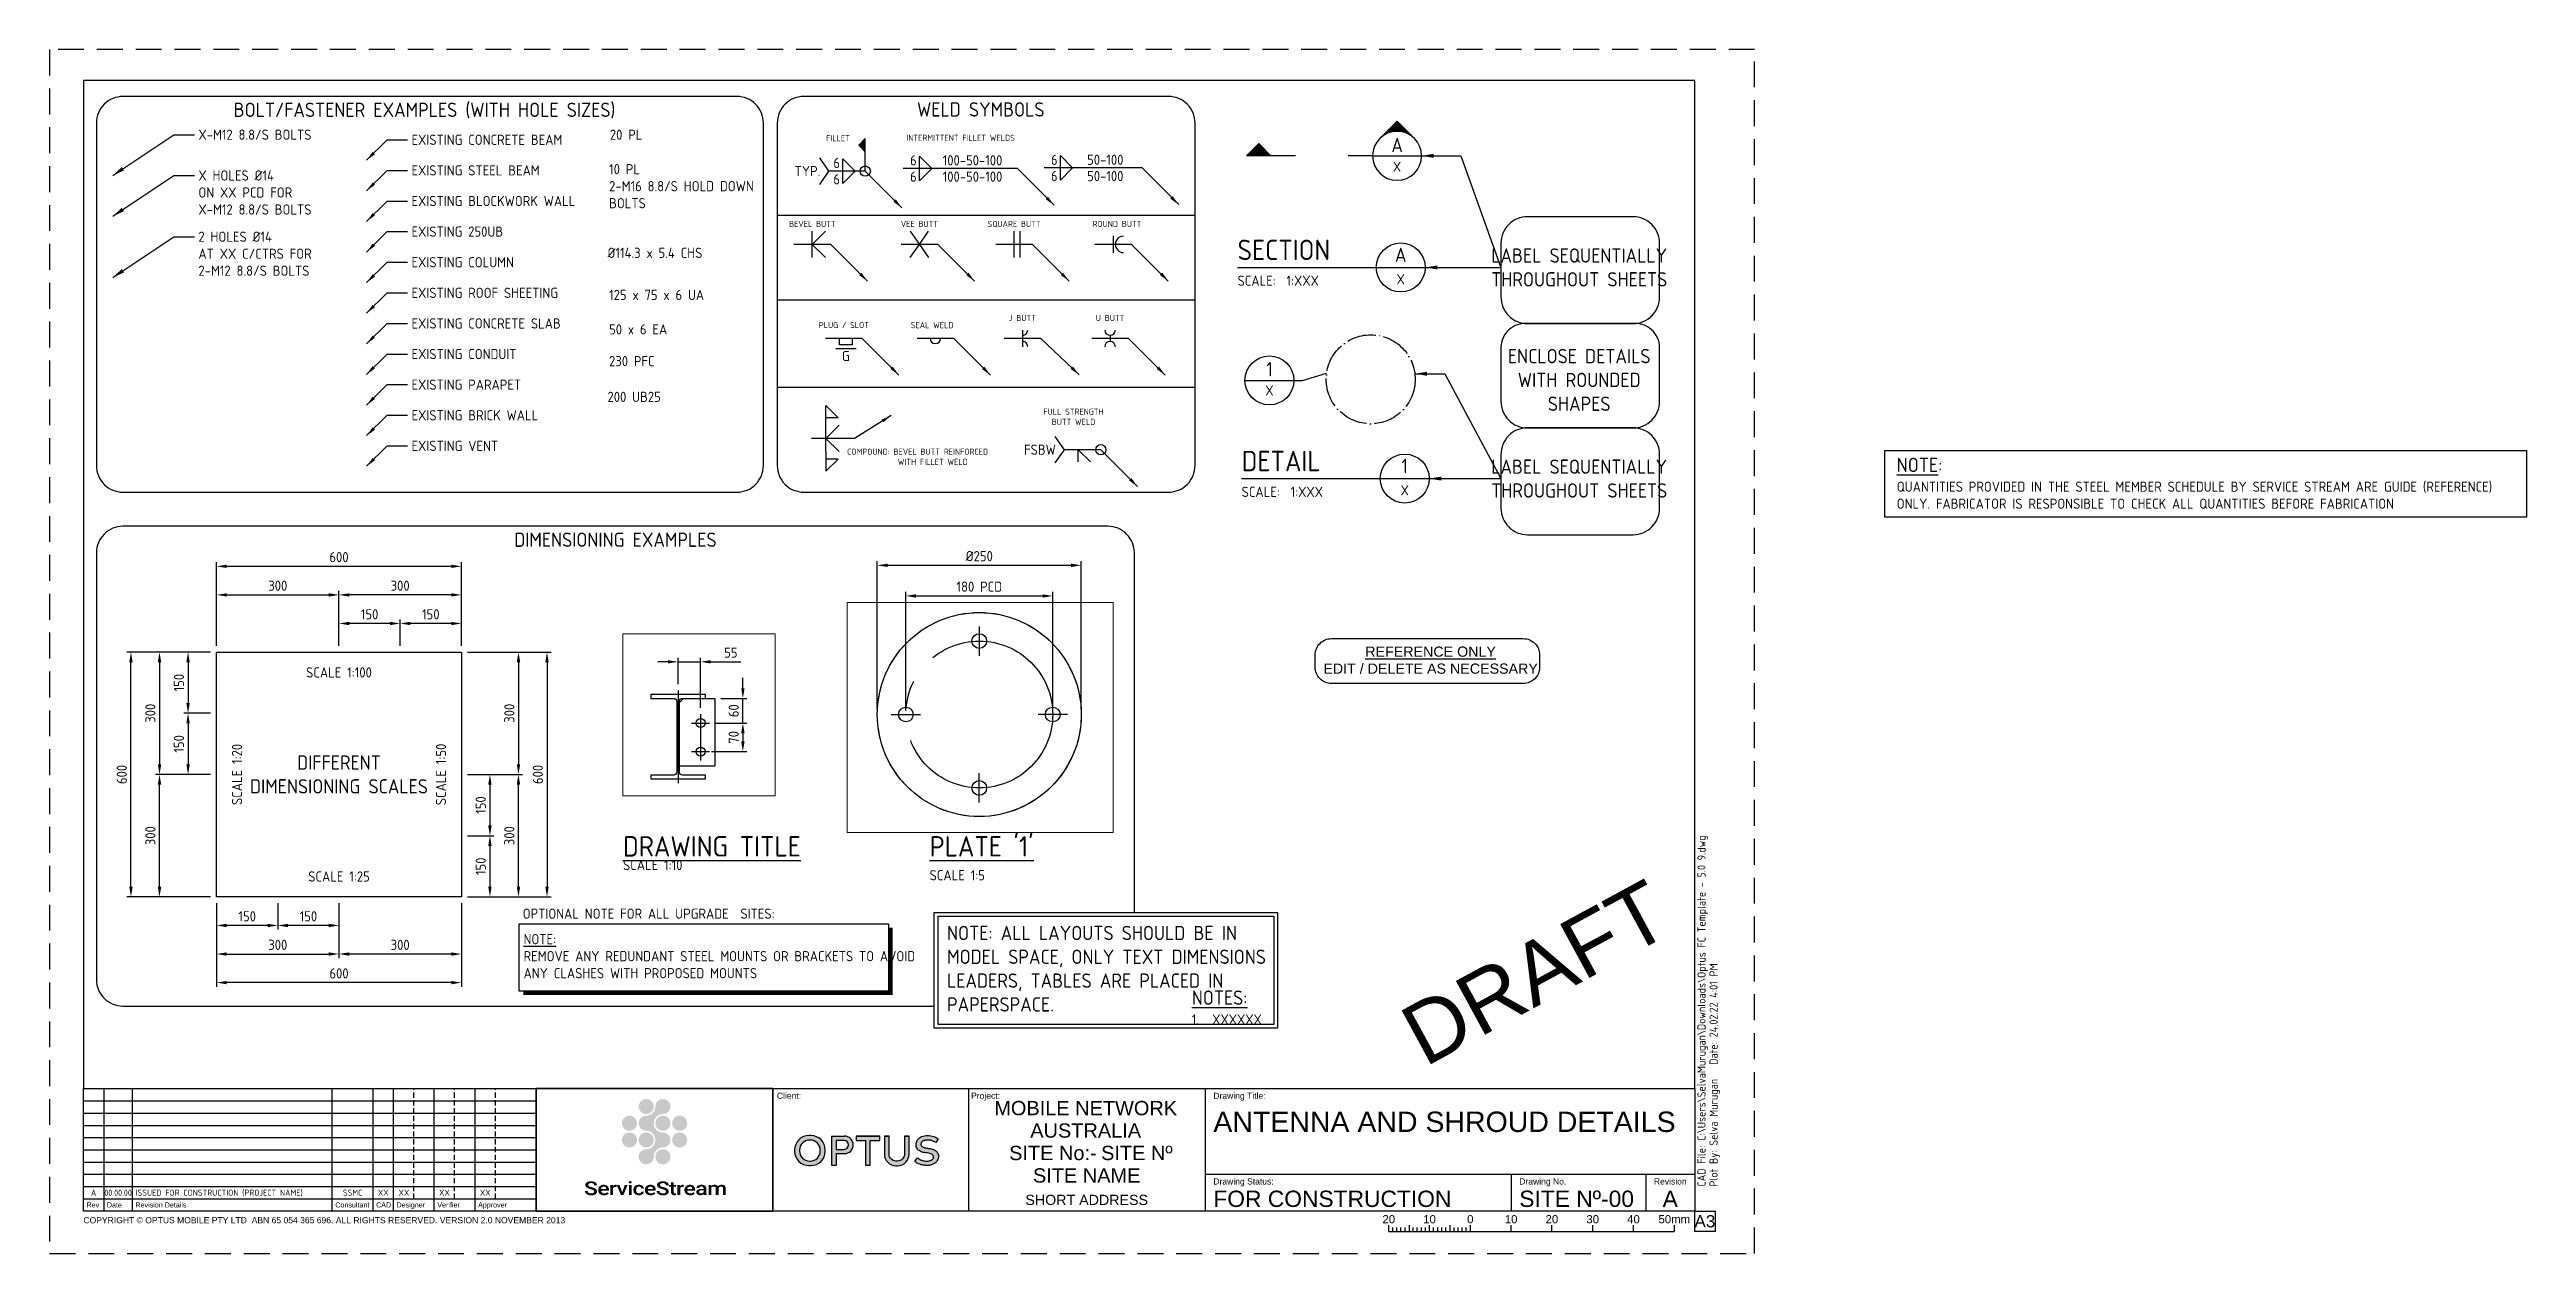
# Paper-space layout 'S1' of a CAD drawing. Extents: x 0 to 607, y 0 to 295.
# The model-space entities are those that its viewports show. They can reach past a viewport. Long polylines and large blocks are cut down to what shows.
import ezdxf
from ezdxf.enums import TextEntityAlignment as Align

# ---------------------------------------------------------------- set-up
doc = ezdxf.new("R2010")
doc.units = 0
doc.header["$MEASUREMENT"] = 0
for name, pattern in [('ACAD_ISO04W100', [30, 24, -3, 0, -3]), ('CENTRE', [58, 40, -6, 6, -6]), ('DASHED', [19.05, 12.7, -6.35]), ('HIDDEN', [9.525, 6.35, -3.175])]:
    doc.linetypes.add(name, pattern=pattern)
doc.layers.get('0').update_dxf_attribs({"lineweight": 25})
doc.layers.get('DEFPOINTS').update_dxf_attribs({"color": 1})
for name, color, linetype in [('BORDER', 7, 'Continuous'), ('CAD_GUIDANCE_DEL', 10, 'Continuous'), ('Cover Sht', 3, 'Continuous'), ('Cover Sht - Text 2.5', 2, 'Continuous'), ('Cover Sht - Text 3.5', 3, 'Continuous'), ('Dims', 7, 'Continuous'), ('Dims Exist', 1, 'Continuous'), ('DRAFT STAMP', 253, 'Continuous'), ('Help notes', 240, 'Continuous'), ('Logo OPTUS', 134, 'Continuous'), ('Logo ServiceStream', 7, 'Continuous'), ('Steelwork centreline', 1, 'CENTRE'), ('Steelwork New', 2, 'Continuous'), ('Symbols', 7, 'Continuous'), ('Text 2.5', 2, 'Continuous'), ('Text 2.5 Exist', 7, 'Continuous'), ('Text 3.5', 4, 'Continuous'), ('Text 5.0', 4, 'Continuous'), ('TXT', 2, 'Continuous')]:
    doc.layers.add(name, color=color, linetype=linetype)
doc.layers.add('Viewport', color=161, linetype='Continuous', plot=False)
doc.layers.add('Viewport1', color=161, linetype='Continuous', plot=False)
doc.styles.add('ARIAL', font='arial.ttf')
doc.styles.add('Arial Narrow', font='ARIALN.TTF')
doc.styles.add('ISOCP', font='isocp.shx')
doc.styles.add('STAMP', font='swissko.ttf')
doc.dimstyles.new('ISO 2.5', dxfattribs={"dimscale": 0, "dimtxt": 2.5, "dimasz": 3, "dimexe": 2, "dimexo": 1, "dimgap": 1, "dimtad": 1, "dimdec": 0, "dimlfac": -1, "dimzin": 0, "dimdsep": 46, "dimtxsty": 'Arial Narrow', "dimcen": 0.09, "dimaunit": 1, "dimazin": 0, "dimtfac": 1, "dimtdec": 0, "dimtofl": 0, "dimtmove": 0, "dimatfit": 3, "dimfxl": 2, "dimtolj": 1, "dimtzin": 0, "dimarcsym": 0})
doc.dimstyles.new('OPTUS', dxfattribs={"dimtxt": 2.5, "dimasz": 2.5, "dimexe": 1, "dimexo": 1.5, "dimgap": 1, "dimtad": 1, "dimdec": 0, "dimzin": 0, "dimdsep": 46, "dimtxsty": 'ISOCP', "dimcen": 0.09, "dimclrd": 7, "dimclre": 7, "dimclrt": 2, "dimaunit": 1, "dimadec": 0, "dimazin": 0, "dimtfac": 1, "dimtdec": 0, "dimtmove": 0, "dimatfit": 0, "dimfxl": 1, "dimtolj": 1, "dimtzin": 0, "dimlwd": -1, "dimlwe": -1, "dimarcsym": 0})
pattern_1 = [(0, (0, 0), (0, 6.985), [5.08, -1.905]), (90, (0, 0), (-6.985, 4e-16), [5.08, -1.905])]

psp = doc.layouts.new('S1')

# ---------------------------------------------------------------- texts
at = {"layer": 'CAD_GUIDANCE_DEL', "color": 10, "insert": (338.57, 145.37), "char_height": 2.5, "width": 75, "attachment_point": 5, "style": 'ARIAL'}
psp.add_mtext('\\pxi-0.0011,l0.0011,t3;{\\LREFERENCE ONLY}\\PEDIT / DELETE AS NECESSARY', dxfattribs=at)
at = {"layer": 'DRAFT STAMP', "style": 'STAMP'}
psp.add_text('DRAFT', height=15, rotation=28.55342, dxfattribs=at).set_placement((364.22, 68.82), align=Align.MIDDLE_CENTER)
at = {"layer": 'Help notes', "style": 'ISOCP'}
for s, p in [('SCALE 1:100', (70.96, 142.37)), ('SCALE 1:25', (70.96, 92.37))]:
    psp.add_text(s, height=2.5, dxfattribs=at).set_placement(p, align=Align.MIDDLE_CENTER)
for s, p in [('SCALE 1:20', (45.96, 117.37)), ('SCALE 1:50', (95.96, 117.37))]:
    psp.add_text(s, height=2.5, rotation=90, dxfattribs=at).set_placement(p, align=Align.MIDDLE_CENTER)
at = {"layer": 'Help notes', "attachment_point": 5, "style": 'ISOCP'}
for s, insert, char_height, width in [('BOLT/FASTENER EXAMPLES (WITH HOLE SIZES)', (91.92, 280.06), 3.5, 100), ('WELD SYMBOLS', (228.29, 280.33), 3.5, 100), ('FILLET', (193.29, 273.29), 1.5, 20), ('INTERMITTENT FILLET WELDS', (223.35, 273.38), 1.5, 45.5084), ('BEVEL BUTT', (187, 252.27), 1.5, 20), ('VEE BUTT', (213.26, 252.27), 1.5, 20), ('SQUARE BUTT', (236.45, 252.27), 1.5, 20), ('ROUND BUTT', (261.69, 252.27), 1.5, 20), ('LABEL SEQUENTIALLY\\PTHROUGHOUT SHEETS', (375, 241.61), 3.5, 41.5292), ('PLUG / SLOT', (194.73, 227.5), 1.5, 20), ('SEAL WELD', (216.37, 227.47), 1.5, 20), ('J BUTT', (238.5, 229.23), 1.5, 20), ('U BUTT', (259.99, 229.23), 1.5, 20), ('ENCLOSE DETAILS\\PWITH ROUNDED SHAPES', (375, 214.04), 3.5, 41.5292), ('FULL STRENGTH BUTT WELD', (251.03, 205.02), 1.5, 15.8577), ('COMPOUND: BEVEL BUTT REINFORCED\\P        WITH FILLET WELD', (212.81, 195.22), 1.5, 45.5084), ('LABEL SEQUENTIALLY\\PTHROUGHOUT SHEETS', (375, 189.87), 3.5, 41.5292), ('DIMENSIONING EXAMPLES ', (138.72, 174.89), 3.5, 100), ('DIFFERENT DIMENSIONING SCALES', (70.96, 117.37), 3.5, 43.8807)]:
    psp.add_mtext(s, dxfattribs=dict(at, insert=insert, char_height=char_height, width=width))
at = {"layer": 'Help notes', "style": 'ISOCP'}
for s, width, insert, char_height, attachment_point in [('OPTIONAL NOTE FOR ALL UPGRADE  SITES:', 68.2447, (116, 84.51), 2.5, 1), ('\\pxql;NOTE: ALL LAYOUTS SHOULD BE IN MODEL SPACE, ONLY TEXT DIMENSIONS LEADERS, TABLES ARE PLACED IN PAPERSPACE. ', 79.4181, (259.74, 69.77), 3.5, 5)]:
    psp.add_mtext_dynamic_manual_height_columns(s, width=width, gutter_width=12.5, heights=[0], dxfattribs=dict(at, insert=insert, char_height=char_height, attachment_point=attachment_point))
at = {"layer": 'Symbols', "char_height": 2.5, "style": 'ISOCP'}
for s, insert, width, attachment_point in [('6', (192.97, 267.22), 1, 5), ('6', (211.77, 267.86), 1, 5), ('100-50-100', (226.27, 267.86), 10, 5), ('6', (246.32, 268), 1, 5), ('50-100', (258.82, 268), 10, 5), ('TYP.', (188.97, 265.22), 5, 6), ('6', (192.97, 263.22), 1, 5), ('6', (211.77, 263.86), 1, 5), ('100-50-100', (226.27, 263.86), 10, 5), ('6', (246.32, 264), 1, 5), ('50-100', (258.82, 264), 10, 5), ('G', (195.23, 219.91), 1, 5), ('FSBW', (246.71, 196.95), 5, 6)]:
    psp.add_mtext(s, dxfattribs=dict(at, insert=insert, width=width, attachment_point=attachment_point))
at = {"layer": 'Text 2.5', "char_height": 2.5, "attachment_point": 1, "style": 'ISOCP'}
for s, insert, width in [('X-M12 8.8/S BOLTS ', (36.5, 275.39), 50), ('20 PL', (137.37, 275.39), 45), ('X HOLES %%C14\\PON XX PCD FOR\\PX-M12 8.8/S BOLTS ', (36.5, 265.39), 50), ('10 PL\\P2-M16 8.8/S HOLD DOWN\\PBOLTS ', (137.18, 266.94), 45), ('2 HOLES %%C14\\PAT XX C/CTRS FOR\\P2-M12 8.8/S BOLTS ', (36.5, 250.39), 50), ('%%C114.3 x 5.4 CHS', (136.79, 246.44), 45), ('125 x 75 x 6 UA', (137.18, 236.13), 45), ('50 x 6 EA', (137.18, 227.68), 45), ('230 PFC', (137.18, 219.9), 45), ('200 UB25', (136.79, 211.15), 45), ('\\pxi-2.0017,l2.0017,t2.0017;{\\H1.4x;\\L\\C4;NOTES:}\\P\\pi-2,l2,t2,3;1.^IXXXXXX', (280.03, 64.43), 114.2568)]:
    psp.add_mtext(s, dxfattribs=dict(at, insert=insert, width=width))
at = {"layer": 'Text 2.5 Exist', "char_height": 2.5, "width": 45, "attachment_point": 1, "style": 'ISOCP'}
for s, insert in [('EXISTING CONCRETE BEAM', (88.74, 274.14)), ('EXISTING STEEL BEAM', (88.74, 266.64)), ('EXISTING BLOCKWORK WALL', (88.74, 259.14)), ('EXISTING 250UB', (88.74, 251.64)), ('EXISTING COLUMN', (88.74, 244.14)), ('EXISTING ROOF SHEETING', (88.74, 236.64)), ('EXISTING CONCRETE SLAB', (88.74, 229.14)), ('EXISTING CONDUIT', (88.74, 221.64)), ('EXISTING PARAPET', (88.74, 214.14)), ('EXISTING BRICK WALL', (88.74, 206.64)), ('EXISTING VENT', (88.74, 199.14))]:
    psp.add_mtext(s, dxfattribs=dict(at, insert=insert))
at = {"layer": 'Text 3.5', "insert": (164.76, 72.84), "char_height": 2.5, "attachment_point": 5, "style": 'ISOCP'}
psp.add_mtext_dynamic_manual_height_columns('\\pxql;{\\L\\C4;NOTE:\\P\\l\\C2;REMOVE ANY REDUNDANT STEEL MOUNTS OR BRACKETS TO AVOID ANY CLASHES WITH PROPOSED MOUNTS}', width=97.1056, gutter_width=17.5, heights=[0], dxfattribs=at)
at = {"layer": 'Text 5.0', "insert": (215.75, 102.26), "char_height": 5, "width": 29.1489, "attachment_point": 1, "style": 'ISOCP'}
psp.add_mtext("\\pxql;{\\L\\C6;PLATE '1'} {\\H0.5x;\\C2;SCALE 1:5}", dxfattribs=at)
at = {"layer": 'Text 5.0', "insert": (140.58, 102.26), "char_height": 5, "width": 122.8395, "attachment_point": 1, "line_spacing_factor": 0.69996, "style": 'ISOCP'}
psp.add_mtext('{\\LDRAWING TITLE\\P\\H0.50001x;\\l\\C2;SCALE 1:10}', dxfattribs=at)
at = {"layer": 'TXT', "insert": (452.85, 194.97), "char_height": 3.5, "width": 152.0892, "attachment_point": 1, "style": 'ISOCP'}
psp.add_mtext('\\pxi-2.0017,l2.0017,t2.0017;{\\L\\C4;NOTE}:\\P\\pi0,l0,tz;{\\H0.71429x;QUANTITIES PROVIDED IN THE STEEL MEMBER SCHEDULE BY SERVICE STREAM ARE GUIDE (REFERENCE) ONLY. FABRICATOR IS RESPONSIBLE TO CHECK ALL QUANTITIES BEFORE FABRICATION}', dxfattribs=at)

msp = doc.modelspace()

# ---------------------------------------------------------------- blocks, each defined once
blk = doc.blocks.new('Optus-A3AT')
at = {"layer": 'Cover Sht - Text 3.5', "color": 4, "style": 'ARIAL'}
for tag, p in [('TITLE-1', (285.31, 29.76)), ('TITLE-2', (285.31, 21.76))]:
    blk.add_attdef(tag, p, '', height=5, dxfattribs=at)
at = {"layer": 'Cover Sht - Text 3.5', "color": 3, "style": 'ARIAL'}
for tag, p, height in [('SITE_NO', (257.79, 22.87), 3.5), ('STATUS', (285.31, 11.39), 4)]:
    blk.add_attdef(tag, p, '', height=height, dxfattribs=at)
for tag, height, p in [('SITE_NAME', 3.5, (254.26, 17.37)), ('ADDRESS', 2.5, (254.26, 11.87))]:
    blk.add_attdef(tag, text='', height=height, dxfattribs=at).set_placement(p, align=Align.CENTER)
at = {"layer": 'Cover Sht - Text 3.5', "style": 'ARIAL'}
for tag, p in [('DRG.NO.', (360.31, 11.39)), ('REV', (393.31, 11.39))]:
    blk.add_attdef(tag, p, '', height=4, dxfattribs=at)
blk = doc.blocks.new('OPTUS Logo')
at = {"linetype": 'Continuous', "true_color": 0x00a4ae}
h = blk.add_hatch(color=134, dxfattribs=at)
h.dxf.hatch_style = 1
h.paths.add_polyline_path([(12.85, 14.65), (12.85, 14.98, 0.414214), (9.34, 18.49), (8.86, 18.49, 0.414214), (5.34, 14.98), (5.34, 14.65, 0.414214), (8.86, 11.14), (9.34, 11.14, 0.414214)])
h.paths.add_polyline_path([(9.18, 12.24), (9.02, 12.24, -0.414214), (6.55, 14.71), (6.55, 14.92, -0.414214), (9.02, 17.39), (9.18, 17.39, -0.414214), (11.65, 14.92), (11.65, 14.71, -0.414214)], flags=16)
h.paths.add_polyline_path([(17.59, 14.07, 1), (17.59, 18.35), (14.95, 18.35), (14.77, 18.35), (14.42, 18.35), (14.42, 11.28), (15.57, 11.28), (15.57, 14.07)])
h.paths.add_polyline_path([(15.57, 15.12), (15.57, 17.3), (17.45, 17.3, -1), (17.45, 15.12)], flags=16)
h.paths.add_polyline_path([(22.75, 11.28), (23.9, 11.28), (23.9, 17.3), (26.21, 17.3), (26.21, 18.35), (20.44, 18.35), (20.44, 17.3), (22.75, 17.3)])
h.paths.add_polyline_path([(28.5, 13.95), (28.5, 18.35), (27.35, 18.35), (27.35, 13.95, 0.414214), (30.19, 11.11), (30.59, 11.11, 0.414214), (33.43, 13.95), (33.43, 18.35), (32.28, 18.35), (32.28, 13.95, -0.414214), (30.59, 12.26), (30.19, 12.26, -0.414214)])
h.paths.add_polyline_path([(38.11, 12.26), (37.87, 12.25), (37.62, 12.24), (37.37, 12.26), (37.1, 12.3), (36.92, 12.34), (36.74, 12.38), (36.56, 12.44), (36.39, 12.5), (36.18, 12.58), (35.98, 12.68), (35.78, 12.8), (35.6, 12.93), (35.49, 13.02), (34.85, 12.11), (34.91, 12.06), (35.04, 11.96), (35.15, 11.89), (35.33, 11.77), (35.53, 11.67), (35.74, 11.57), (36.01, 11.46), (36.21, 11.4), (36.38, 11.35), (36.59, 11.29), (36.84, 11.24), (37.1, 11.2), (37.35, 11.18), (37.56, 11.16), (37.79, 11.16), (38.05, 11.17), (38.29, 11.19), (38.52, 11.23), (38.74, 11.28), (38.91, 11.32), (39.1, 11.39), (39.25, 11.45), (39.44, 11.54), (39.7, 11.69), (39.88, 11.83), (40.03, 11.96), (40.14, 12.09), (40.25, 12.23), (40.34, 12.36), (40.4, 12.47), (40.47, 12.63), (40.53, 12.8), (40.57, 12.95), (40.59, 13.12), (40.61, 13.27), (40.61, 13.42), (40.6, 13.59), (40.59, 13.72), (40.56, 13.85), (40.53, 13.95), (40.48, 14.08), (40.42, 14.21), (40.37, 14.3), (40.31, 14.39), (40.21, 14.51), (40.1, 14.62), (40.01, 14.7), (39.9, 14.79), (39.79, 14.86), (39.66, 14.94), (39.52, 15.01), (39.35, 15.08), (39.2, 15.13), (39.03, 15.19), (38.81, 15.24), (38.58, 15.29), (38.38, 15.32), (38.15, 15.35), (37.9, 15.39), (37.64, 15.42), (37.45, 15.46), (37.25, 15.5), (37.07, 15.55), (36.87, 15.62), (36.7, 15.71), (36.53, 15.83), (36.44, 15.93), (36.37, 16.04), (36.34, 16.14), (36.32, 16.28), (36.31, 16.41), (36.34, 16.55), (36.39, 16.7), (36.46, 16.83), (36.55, 16.94), (36.68, 17.06), (36.82, 17.16), (37.03, 17.25), (37.25, 17.32), (37.41, 17.36), (37.59, 17.38), (37.79, 17.4), (37.98, 17.4), (38.19, 17.39), (38.37, 17.37), (38.58, 17.34), (38.76, 17.3), (38.96, 17.25), (39.1, 17.2), (39.24, 17.15), (39.43, 17.07), (39.6, 16.99), (39.75, 16.91), (39.94, 16.79), (40.53, 17.72), (40.35, 17.83), (40.1, 17.97), (39.88, 18.08), (39.5, 18.24), (39.1, 18.35), (38.73, 18.43), (38.25, 18.47), (37.88, 18.48), (37.57, 18.47), (37.22, 18.42), (36.83, 18.34), (36.51, 18.23), (36.24, 18.1), (36, 17.95), (35.79, 17.79), (35.56, 17.56), (35.41, 17.34), (35.27, 17.08), (35.19, 16.83), (35.13, 16.6), (35.11, 16.35), (35.11, 16.14), (35.17, 15.78), (35.22, 15.6), (35.36, 15.31), (35.51, 15.11), (35.67, 14.94), (35.86, 14.8), (36.12, 14.64), (36.38, 14.53), (36.63, 14.44), (36.88, 14.38), (37.14, 14.33), (37.47, 14.29), (37.88, 14.23), (38.2, 14.18), (38.49, 14.11), (38.73, 14.04), (38.96, 13.94), (39.12, 13.84), (39.25, 13.72), (39.33, 13.62), (39.38, 13.47), (39.41, 13.31), (39.4, 13.15), (39.37, 13.04), (39.3, 12.88), (39.18, 12.73), (39.03, 12.59), (38.84, 12.47), (38.6, 12.37), (38.33, 12.3)])
at = {"color": 134, "linetype": 'Continuous', "true_color": 0x00a4ae}
for p, q in [((14.42, 18.35), (17.59, 18.35)), ((14.42, 18.35), (14.42, 11.28)), ((14.77, 18.35), (17.59, 18.35)), ((14.95, 18.35), (17.59, 18.35)), ((20.44, 18.35), (26.21, 18.35)), ((27.35, 18.35), (28.5, 18.35)), ((32.28, 18.35), (33.43, 18.35)), ((15.57, 14.07), (17.59, 14.07)), ((15.57, 14.07), (15.57, 11.28)), ((14.42, 11.28), (15.57, 11.28))]:
    blk.add_line(p, q, dxfattribs=at)
for points in [[(5.34, 14.98), (5.34, 14.65, 0.414214), (8.86, 11.14), (9.34, 11.14, 0.414214), (12.85, 14.65), (12.85, 14.98, 0.414214), (9.34, 18.49), (8.86, 18.49, 0.414214)], [(30.59, 12.26), (30.19, 12.26, -0.414214), (28.5, 13.95), (28.5, 18.35), (27.35, 18.35), (27.35, 13.95, 0.414214), (30.19, 11.11), (30.59, 11.11, 0.414214), (33.43, 13.95), (33.43, 18.35), (32.28, 18.35), (32.28, 13.95, -0.414214)], [(6.55, 14.71, 0.414214), (9.02, 12.24), (9.18, 12.24, 0.414214), (11.65, 14.71), (11.65, 14.92, 0.414214), (9.18, 17.39), (9.02, 17.39, 0.414214), (6.55, 14.92)], [(15.57, 15.12), (17.45, 15.12, 1), (17.45, 17.3), (15.57, 17.3)]]:
    blk.add_lwpolyline(points, format="xyb", close=True, dxfattribs=at)
for points in [[(23.9, 17.3), (26.21, 17.3), (26.21, 18.35), (20.44, 18.35), (20.44, 17.3), (22.75, 17.3), (22.75, 11.28), (23.9, 11.28)], [(34.85, 12.11), (35.49, 13.02), (35.6, 12.93), (35.78, 12.8), (35.98, 12.68), (36.18, 12.58), (36.39, 12.5), (36.56, 12.44), (36.74, 12.38), (36.92, 12.34), (37.1, 12.3), (37.37, 12.26), (37.62, 12.24), (37.87, 12.25), (38.11, 12.26), (38.33, 12.3), (38.6, 12.37), (38.84, 12.47), (39.03, 12.59), (39.18, 12.73), (39.3, 12.88), (39.37, 13.04), (39.4, 13.15), (39.41, 13.31), (39.38, 13.47), (39.33, 13.62), (39.25, 13.72), (39.12, 13.84), (38.96, 13.94), (38.73, 14.04), (38.49, 14.11), (38.2, 14.18), (37.88, 14.23), (37.47, 14.29), (37.14, 14.33), (36.88, 14.38), (36.63, 14.44), (36.38, 14.53), (36.12, 14.64), (35.86, 14.8), (35.67, 14.94), (35.51, 15.11), (35.36, 15.31), (35.22, 15.6), (35.17, 15.78), (35.11, 16.14), (35.11, 16.35), (35.13, 16.6), (35.19, 16.83), (35.27, 17.08), (35.41, 17.34), (35.56, 17.56), (35.79, 17.79), (36, 17.95), (36.24, 18.1), (36.51, 18.23), (36.83, 18.34), (37.22, 18.42), (37.57, 18.47), (37.88, 18.48), (38.25, 18.47), (38.73, 18.43), (39.1, 18.35), (39.5, 18.24), (39.88, 18.08), (40.1, 17.97), (40.35, 17.83), (40.53, 17.72), (40.53, 17.72), (39.94, 16.79), (39.75, 16.91), (39.6, 16.99), (39.43, 17.07), (39.24, 17.15), (39.1, 17.2), (38.96, 17.25), (38.76, 17.3), (38.58, 17.34), (38.37, 17.37), (38.19, 17.39), (37.98, 17.4), (37.79, 17.4), (37.59, 17.38), (37.41, 17.36), (37.25, 17.32), (37.03, 17.25), (36.82, 17.16), (36.68, 17.06), (36.55, 16.94), (36.46, 16.83), (36.39, 16.7), (36.34, 16.55), (36.31, 16.41), (36.32, 16.28), (36.34, 16.14), (36.37, 16.04), (36.44, 15.93), (36.53, 15.83), (36.7, 15.71), (36.87, 15.62), (37.07, 15.55), (37.25, 15.5), (37.45, 15.46), (37.64, 15.42), (37.9, 15.39), (38.15, 15.35), (38.38, 15.32), (38.58, 15.29), (38.81, 15.24), (39.03, 15.19), (39.2, 15.13), (39.35, 15.08), (39.52, 15.01), (39.66, 14.94), (39.79, 14.86), (39.9, 14.79), (40.01, 14.7), (40.1, 14.62), (40.21, 14.51), (40.31, 14.39), (40.37, 14.3), (40.42, 14.21), (40.48, 14.08), (40.53, 13.95), (40.56, 13.85), (40.59, 13.72), (40.6, 13.59), (40.61, 13.42), (40.61, 13.27), (40.59, 13.12), (40.57, 12.95), (40.53, 12.8), (40.47, 12.63), (40.4, 12.47), (40.34, 12.36), (40.25, 12.23), (40.14, 12.09), (40.03, 11.96), (39.88, 11.83), (39.7, 11.69), (39.44, 11.54), (39.25, 11.45), (39.1, 11.39), (38.91, 11.32), (38.74, 11.28), (38.52, 11.23), (38.29, 11.19), (38.05, 11.17), (37.79, 11.16), (37.56, 11.16), (37.35, 11.18), (37.1, 11.2), (36.84, 11.24), (36.59, 11.29), (36.38, 11.35), (36.21, 11.4), (36.01, 11.46), (35.74, 11.57), (35.53, 11.67), (35.33, 11.77), (35.15, 11.89), (35.04, 11.96), (34.91, 12.06)]]:
    blk.add_lwpolyline(points, close=True, dxfattribs=at)
blk.add_arc((17.59, 16.21), 2.14, 270, 90, dxfattribs=at)
blk = doc.blocks.new('OPTUS-yes Logo')
at = {"layer": 'BORDER'}
blk.add_blockref('OPTUS Logo', (0, 0), dxfattribs=at)
blk = doc.blocks.new('Optus-A3SH')
at = {"layer": 'Cover Sht', "color": 8}
for p, q in [((8.31, 37.39), (119.31, 37.39)), ((8.31, 34.39), (119.31, 34.39)), ((8.31, 31.39), (119.31, 31.39)), ((8.31, 28.39), (119.31, 28.39)), ((8.31, 25.39), (119.31, 25.39)), ((8.31, 22.39), (119.31, 22.39)), ((8.31, 19.39), (119.31, 19.39)), ((8.31, 16.39), (119.31, 16.39)), ((329.31, 5.39), (329.31, 6.39)), ((330.31, 5.39), (330.31, 6.39)), ((331.31, 5.39), (331.31, 6.39)), ((332.31, 5.39), (332.31, 6.39)), ((334.31, 5.39), (334.31, 6.39)), ((335.31, 5.39), (335.31, 6.39)), ((336.31, 5.39), (336.31, 6.39)), ((337.31, 5.39), (337.31, 6.39)), ((339.31, 5.39), (339.31, 6.39)), ((340.31, 5.39), (340.31, 6.39)), ((341.31, 5.39), (341.31, 6.39)), ((342.31, 5.39), (342.31, 6.39)), ((344.31, 5.39), (344.31, 6.39)), ((345.31, 5.39), (345.31, 6.39)), ((346.31, 5.39), (346.31, 6.39)), ((347.31, 5.39), (347.31, 6.39))]:
    blk.add_line(p, q, dxfattribs=at)
at = {"layer": 'Cover Sht', "color": 1}
for p, q in [((13.31, 40.39), (13.31, 10.39)), ((20.31, 10.39), (20.31, 40.39)), ((69.31, 10.39), (69.31, 40.39)), ((79.31, 10.39), (79.31, 40.39)), ((79.31, 13.39), (79.31, 40.39)), ((84.31, 10.39), (84.31, 40.39)), ((94.31, 10.39), (94.31, 40.39)), ((104.31, 10.39), (104.31, 40.39)), ((8.31, 13.39), (119.31, 13.39))]:
    blk.add_line(p, q, dxfattribs=at)
at = {"layer": 'Cover Sht', "color": 8, "linetype": 'DASHED', "ltscale": 0.1}
for p, q in [((89.31, 13.39), (89.31, 40.39)), ((99.31, 13.39), (99.31, 40.39)), ((109.31, 13.39), (109.31, 40.39))]:
    blk.add_line(p, q, dxfattribs=at)
at = {"layer": 'Cover Sht', "color": 2}
for p, q in [((119.31, 10.39), (119.31, 40.39)), ((177.31, 10.39), (177.31, 40.39)), ((225.31, 40.39), (225.31, 10.39)), ((283.31, 40.39), (283.31, 10.39)), ((283.31, 19.39), (403.31, 19.39)), ((358.31, 19.39), (358.31, 10.39)), ((391.31, 19.39), (391.31, 10.39))]:
    blk.add_line(p, q, dxfattribs=at)
at = {"layer": 'Cover Sht', "color": 7}
for p, q in [((328.31, 5.39), (328.31, 6.89)), ((333.31, 6.89), (333.31, 5.39)), ((338.31, 5.39), (338.31, 6.89)), ((343.31, 6.89), (343.31, 5.39)), ((348.31, 6.89), (348.31, 5.39)), ((358.31, 5.39), (358.31, 6.89)), ((368.31, 5.39), (368.31, 6.89)), ((378.31, 5.39), (378.31, 6.89)), ((388.31, 5.39), (388.31, 6.89)), ((398.31, 6.89), (398.31, 5.39)), ((328.31, 5.39), (398.31, 5.39))]:
    blk.add_line(p, q, dxfattribs=at)
at = {"layer": 'Cover Sht', "flags": 128}
blk.add_lwpolyline([(403.31, 40.39), (403.31, 287.39), (8.31, 287.39), (8.31, 40.39)], dxfattribs=at)
blk.add_lwpolyline([(8.31, 40.39), (403.31, 40.39), (403.31, 10.39), (8.31, 10.39)], close=True, dxfattribs=at)
at = {"layer": 'Cover Sht', "color": 1, "flags": 128}
blk.add_lwpolyline([(403.31, 5.39), (403.31, 10.39), (408.31, 10.39), (408.31, 5.39)], close=True, dxfattribs=at)
at = {"layer": 'Logo OPTUS'}
blk.add_blockref('OPTUS-yes Logo', (177.31, 10.39), dxfattribs=at)
at = {"layer": 'Cover Sht - Text 2.5', "color": 1, "style": 'ARIAL'}
for s, p in [('Client:', (178.31, 37.89)), ('Project:', (225.92, 37.89)), ('Drawing Title:', (285.31, 37.89)), ('Drawing Status:', (285.31, 16.89)), ('Drawing No.', (360.31, 16.89)), ('Revision', (393.31, 16.89))]:
    blk.add_text(s, height=1.5, dxfattribs=at).set_placement(p)
for s, p in [('Rev', (9.06, 11.89)), ('Date', (14.06, 11.89)), ('Revision Details', (21.06, 11.89)), ('Consultant', (70.06, 11.89)), ('CAD', (80.06, 11.89)), ('Designer', (85.06, 11.89)), ('Verifier', (95.06, 11.89)), ('Approver', (105.06, 11.89))]:
    blk.add_text(s, height=1.25, dxfattribs=at).set_placement(p, align=Align.MIDDLE_LEFT)
at = {"layer": 'Cover Sht - Text 2.5', "color": 7, "style": 'ARIAL'}
for s, p in [('20', (328.31, 7.39)), ('10', (338.31, 7.39)), ('0', (348.31, 7.39)), ('10', (358.31, 7.39)), ('20', (368.31, 7.39)), ('30', (378.31, 7.39)), ('40', (388.31, 7.39)), ('50mm', (398.31, 7.39))]:
    blk.add_text(s, height=2, dxfattribs=at).set_placement(p, align=Align.CENTER)
at = {"layer": 'Cover Sht - Text 3.5', "color": 3, "style": 'ARIAL'}
for s, p in [('MOBILE NETWORK', (254.01, 33.87)), ('AUSTRALIA', (254.01, 28.37)), ('SITE No:-', (245.98, 22.87))]:
    blk.add_text(s, height=3.5, dxfattribs=at).set_placement(p, align=Align.CENTER)
at = {"layer": 'Cover Sht - Text 3.5', "color": 8, "style": 'ARIAL'}
blk.add_text('COPYRIGHT © OPTUS MOBILE PTY LTD  ABN 65 054 365 696. ALL RIGHTS RESERVED. VERSION 2.0 NOVEMBER 2013', height=1.5, dxfattribs=at).set_placement((8.31, 7.39))
blk.add_text('COPYRIGHT © OPTUS MOBILE PTY LTD  ABN 65 054 365 696. ALL RIGHTS RESERVED. VERSION 2.0 NOVEMBER 2013', height=1.5, dxfattribs=at).set_placement((8.31, 7.39))
at = {"layer": 'Cover Sht - Text 3.5', "style": 'ARIAL'}
blk.add_text('A3', height=3, dxfattribs=at).set_placement((405.81, 7.89), align=Align.MIDDLE)
at = {"layer": 'Cover Sht - Text 3.5', "color": 8, "style": 'ISOCP'}
for p in [(403.98, 16.38), (406.94, 16.38)]:
    blk.add_attdef('PLOTINFO', text='', height=2, rotation=90, dxfattribs=at).set_placement(p, align=Align.TOP_LEFT)
blk = doc.blocks.new('*D201')
at = {"layer": 'DEFPOINTS', "color": 0, "transparency": 16777216}
for p in [(100.96, 147.37), (100.96, 87.37), (121.96, 87.37)]:
    blk.add_point(p, dxfattribs=at)
at = {"layer": 'Dims', "color": 7, "transparency": 16777216}
for p, q in [((102.46, 147.37), (122.96, 147.37)), ((121.96, 144.87), (121.96, 89.87)), ((102.46, 87.37), (122.96, 87.37))]:
    blk.add_line(p, q, dxfattribs=at)
for points in [[(121.54, 144.87), (122.38, 144.87), (121.96, 147.37)], [(121.54, 89.87), (122.38, 89.87), (121.96, 87.37)]]:
    blk.add_solid(points, dxfattribs=at)
at = {"layer": 'Dims', "color": 2, "lineweight": 25, "transparency": 16777216, "insert": (119.71, 117.37), "char_height": 2.5, "attachment_point": 5, "rotation": 90, "style": 'ISOCP'}
blk.add_mtext('\\A1;600', dxfattribs=at)
blk = doc.blocks.new('*D202')
at = {"layer": 'DEFPOINTS', "color": 0, "transparency": 16777216}
for p in [(100.96, 147.37), (100.96, 117.37), (114.96, 117.37)]:
    blk.add_point(p, dxfattribs=at)
at = {"layer": 'Dims', "color": 7, "transparency": 16777216}
for p, q in [((102.46, 147.37), (115.96, 147.37)), ((114.96, 144.87), (114.96, 119.87)), ((102.46, 117.37), (115.96, 117.37))]:
    blk.add_line(p, q, dxfattribs=at)
for points in [[(114.54, 144.87), (115.38, 144.87), (114.96, 147.37)], [(114.54, 119.87), (115.38, 119.87), (114.96, 117.37)]]:
    blk.add_solid(points, dxfattribs=at)
at = {"layer": 'Dims', "color": 2, "lineweight": 25, "transparency": 16777216, "insert": (112.71, 132.37), "char_height": 2.5, "attachment_point": 5, "rotation": 90, "style": 'ISOCP'}
blk.add_mtext('\\A1;300', dxfattribs=at)
blk = doc.blocks.new('*D203')
at = {"layer": 'DEFPOINTS', "color": 0, "transparency": 16777216}
for p in [(100.96, 117.37), (114.96, 117.37), (100.96, 87.37)]:
    blk.add_point(p, dxfattribs=at)
at = {"layer": 'Dims', "color": 7, "transparency": 16777216}
for p, q in [((102.46, 117.37), (115.96, 117.37)), ((114.96, 89.87), (114.96, 114.87)), ((102.46, 87.37), (115.96, 87.37))]:
    blk.add_line(p, q, dxfattribs=at)
for points in [[(114.54, 114.87), (115.38, 114.87), (114.96, 117.37)], [(114.54, 89.87), (115.38, 89.87), (114.96, 87.37)]]:
    blk.add_solid(points, dxfattribs=at)
at = {"layer": 'Dims', "color": 2, "lineweight": 25, "transparency": 16777216, "insert": (112.71, 102.37), "char_height": 2.5, "attachment_point": 5, "rotation": 90, "style": 'ISOCP'}
blk.add_mtext('\\A1;300', dxfattribs=at)
blk = doc.blocks.new('*D204')
at = {"layer": 'DEFPOINTS', "color": 0, "transparency": 16777216}
for p in [(19.96, 147.37), (40.96, 147.37), (40.96, 87.37)]:
    blk.add_point(p, dxfattribs=at)
at = {"layer": 'Dims', "color": 7, "transparency": 16777216}
for p, q in [((39.46, 147.37), (18.96, 147.37)), ((19.96, 89.87), (19.96, 144.87)), ((39.46, 87.37), (18.96, 87.37))]:
    blk.add_line(p, q, dxfattribs=at)
for points in [[(19.54, 144.87), (20.38, 144.87), (19.96, 147.37)], [(19.54, 89.87), (20.38, 89.87), (19.96, 87.37)]]:
    blk.add_solid(points, dxfattribs=at)
at = {"layer": 'Dims', "color": 2, "lineweight": 25, "transparency": 16777216, "insert": (17.71, 117.37), "char_height": 2.5, "attachment_point": 5, "rotation": 90, "style": 'ISOCP'}
blk.add_mtext('\\A1;600', dxfattribs=at)
blk = doc.blocks.new('*D205')
at = {"layer": 'DEFPOINTS', "color": 0, "transparency": 16777216}
for p in [(26.96, 117.37), (40.96, 117.37), (40.96, 87.37)]:
    blk.add_point(p, dxfattribs=at)
at = {"layer": 'Dims', "color": 7, "transparency": 16777216}
for p, q in [((39.46, 117.37), (25.96, 117.37)), ((26.96, 89.87), (26.96, 114.87)), ((39.46, 87.37), (25.96, 87.37))]:
    blk.add_line(p, q, dxfattribs=at)
for points in [[(26.54, 114.87), (27.38, 114.87), (26.96, 117.37)], [(26.54, 89.87), (27.38, 89.87), (26.96, 87.37)]]:
    blk.add_solid(points, dxfattribs=at)
at = {"layer": 'Dims', "color": 2, "lineweight": 25, "transparency": 16777216, "insert": (24.71, 102.37), "char_height": 2.5, "attachment_point": 5, "rotation": 90, "style": 'ISOCP'}
blk.add_mtext('\\A1;300', dxfattribs=at)
blk = doc.blocks.new('*D206')
at = {"layer": 'DEFPOINTS', "color": 0, "transparency": 16777216}
for p in [(40.96, 147.37), (26.96, 117.37), (40.96, 117.37)]:
    blk.add_point(p, dxfattribs=at)
at = {"layer": 'Dims', "color": 7, "transparency": 16777216}
for p, q in [((39.46, 147.37), (25.96, 147.37)), ((26.96, 144.87), (26.96, 119.87)), ((39.46, 117.37), (25.96, 117.37))]:
    blk.add_line(p, q, dxfattribs=at)
for points in [[(26.54, 144.87), (27.38, 144.87), (26.96, 147.37)], [(26.54, 119.87), (27.38, 119.87), (26.96, 117.37)]]:
    blk.add_solid(points, dxfattribs=at)
at = {"layer": 'Dims', "color": 2, "lineweight": 25, "transparency": 16777216, "insert": (24.71, 132.37), "char_height": 2.5, "attachment_point": 5, "rotation": 90, "style": 'ISOCP'}
blk.add_mtext('\\A1;300', dxfattribs=at)
blk = doc.blocks.new('*D207')
at = {"layer": 'DEFPOINTS', "color": 0, "transparency": 16777216}
for p in [(40.96, 147.37), (33.96, 132.37), (40.96, 132.37)]:
    blk.add_point(p, dxfattribs=at)
at = {"layer": 'Dims', "color": 7, "transparency": 16777216}
for p, q in [((39.46, 147.37), (32.96, 147.37)), ((33.96, 144.87), (33.96, 134.87)), ((39.46, 132.37), (32.96, 132.37))]:
    blk.add_line(p, q, dxfattribs=at)
for points in [[(33.54, 144.87), (34.38, 144.87), (33.96, 147.37)], [(33.54, 134.87), (34.38, 134.87), (33.96, 132.37)]]:
    blk.add_solid(points, dxfattribs=at)
at = {"layer": 'Dims', "color": 2, "lineweight": 25, "transparency": 16777216, "insert": (31.71, 139.87), "char_height": 2.5, "attachment_point": 5, "rotation": 90, "style": 'ISOCP'}
blk.add_mtext('\\A1;150', dxfattribs=at)
blk = doc.blocks.new('*D208')
at = {"layer": 'DEFPOINTS', "color": 0, "transparency": 16777216}
for p in [(40.96, 132.37), (33.96, 117.37), (40.96, 117.37)]:
    blk.add_point(p, dxfattribs=at)
at = {"layer": 'Dims', "color": 7, "transparency": 16777216}
for p, q in [((39.46, 132.37), (32.96, 132.37)), ((33.96, 129.87), (33.96, 119.87)), ((39.46, 117.37), (32.96, 117.37))]:
    blk.add_line(p, q, dxfattribs=at)
for points in [[(33.54, 129.87), (34.38, 129.87), (33.96, 132.37)], [(33.54, 119.87), (34.38, 119.87), (33.96, 117.37)]]:
    blk.add_solid(points, dxfattribs=at)
at = {"layer": 'Dims', "color": 2, "lineweight": 25, "transparency": 16777216, "insert": (31.71, 124.87), "char_height": 2.5, "attachment_point": 5, "rotation": 90, "style": 'ISOCP'}
blk.add_mtext('\\A1;150', dxfattribs=at)
blk = doc.blocks.new('*D209')
at = {"layer": 'DEFPOINTS', "color": 0, "transparency": 16777216}
for p in [(100.96, 117.37), (100.96, 102.37), (107.96, 102.37)]:
    blk.add_point(p, dxfattribs=at)
at = {"layer": 'Dims', "color": 7, "transparency": 16777216}
for p, q in [((102.46, 117.37), (108.96, 117.37)), ((107.96, 114.87), (107.96, 104.87)), ((102.46, 102.37), (108.96, 102.37))]:
    blk.add_line(p, q, dxfattribs=at)
for points in [[(107.54, 114.87), (108.38, 114.87), (107.96, 117.37)], [(107.54, 104.87), (108.38, 104.87), (107.96, 102.37)]]:
    blk.add_solid(points, dxfattribs=at)
at = {"layer": 'Dims', "color": 2, "lineweight": 25, "transparency": 16777216, "insert": (105.71, 109.87), "char_height": 2.5, "attachment_point": 5, "rotation": 90, "style": 'ISOCP'}
blk.add_mtext('\\A1;150', dxfattribs=at)
blk = doc.blocks.new('*D210')
at = {"layer": 'DEFPOINTS', "color": 0, "transparency": 16777216}
for p in [(100.96, 102.37), (100.96, 87.37), (107.96, 87.37)]:
    blk.add_point(p, dxfattribs=at)
at = {"layer": 'Dims', "color": 7, "transparency": 16777216}
for p, q in [((102.46, 102.37), (108.96, 102.37)), ((107.96, 99.87), (107.96, 89.87)), ((102.46, 87.37), (108.96, 87.37))]:
    blk.add_line(p, q, dxfattribs=at)
for points in [[(107.54, 99.87), (108.38, 99.87), (107.96, 102.37)], [(107.54, 89.87), (108.38, 89.87), (107.96, 87.37)]]:
    blk.add_solid(points, dxfattribs=at)
at = {"layer": 'Dims', "color": 2, "lineweight": 25, "transparency": 16777216, "insert": (105.71, 94.87), "char_height": 2.5, "attachment_point": 5, "rotation": 90, "style": 'ISOCP'}
blk.add_mtext('\\A1;150', dxfattribs=at)
blk = doc.blocks.new('*D211')
at = {"layer": 'DEFPOINTS', "color": 0, "transparency": 16777216}
for p in [(100.96, 168.37), (40.96, 147.37), (100.96, 147.37)]:
    blk.add_point(p, dxfattribs=at)
at = {"layer": 'Dims', "color": 7, "transparency": 16777216}
for p, q in [((40.96, 148.87), (40.96, 169.37)), ((43.46, 168.37), (98.46, 168.37)), ((100.96, 148.87), (100.96, 169.37))]:
    blk.add_line(p, q, dxfattribs=at)
for points in [[(43.46, 168.78), (43.46, 167.95), (40.96, 168.37)], [(98.46, 168.78), (98.46, 167.95), (100.96, 168.37)]]:
    blk.add_solid(points, dxfattribs=at)
at = {"layer": 'Dims', "color": 2, "lineweight": 25, "transparency": 16777216, "insert": (70.96, 170.62), "char_height": 2.5, "attachment_point": 5, "style": 'ISOCP'}
blk.add_mtext('\\A1;600', dxfattribs=at)
blk = doc.blocks.new('*D212')
at = {"layer": 'DEFPOINTS', "color": 0, "transparency": 16777216}
for p in [(70.96, 161.37), (40.96, 147.37), (70.96, 147.37)]:
    blk.add_point(p, dxfattribs=at)
at = {"layer": 'Dims', "color": 7, "transparency": 16777216}
for p, q in [((40.96, 148.87), (40.96, 162.37)), ((43.46, 161.37), (68.46, 161.37)), ((70.96, 148.87), (70.96, 162.37))]:
    blk.add_line(p, q, dxfattribs=at)
for points in [[(43.46, 161.78), (43.46, 160.95), (40.96, 161.37)], [(68.46, 161.78), (68.46, 160.95), (70.96, 161.37)]]:
    blk.add_solid(points, dxfattribs=at)
at = {"layer": 'Dims', "color": 2, "lineweight": 25, "transparency": 16777216, "insert": (55.96, 163.62), "char_height": 2.5, "attachment_point": 5, "style": 'ISOCP'}
blk.add_mtext('\\A1;300', dxfattribs=at)
blk = doc.blocks.new('*D213')
at = {"layer": 'DEFPOINTS', "color": 0, "transparency": 16777216}
for p in [(70.96, 161.37), (70.96, 147.37), (100.96, 147.37)]:
    blk.add_point(p, dxfattribs=at)
at = {"layer": 'Dims', "color": 7, "transparency": 16777216}
for p, q in [((70.96, 148.87), (70.96, 162.37)), ((98.46, 161.37), (73.46, 161.37)), ((100.96, 148.87), (100.96, 162.37))]:
    blk.add_line(p, q, dxfattribs=at)
for points in [[(73.46, 161.78), (73.46, 160.95), (70.96, 161.37)], [(98.46, 161.78), (98.46, 160.95), (100.96, 161.37)]]:
    blk.add_solid(points, dxfattribs=at)
at = {"layer": 'Dims', "color": 2, "lineweight": 25, "transparency": 16777216, "insert": (85.96, 163.62), "char_height": 2.5, "attachment_point": 5, "style": 'ISOCP'}
blk.add_mtext('\\A1;300', dxfattribs=at)
blk = doc.blocks.new('*D214')
at = {"layer": 'DEFPOINTS', "color": 0, "transparency": 16777216}
for p in [(85.96, 154.37), (85.96, 147.37), (100.96, 147.37)]:
    blk.add_point(p, dxfattribs=at)
at = {"layer": 'Dims', "color": 7, "transparency": 16777216}
for p, q in [((85.96, 148.87), (85.96, 155.37)), ((98.46, 154.37), (88.46, 154.37)), ((100.96, 148.87), (100.96, 155.37))]:
    blk.add_line(p, q, dxfattribs=at)
for points in [[(88.46, 154.78), (88.46, 153.95), (85.96, 154.37)], [(98.46, 154.78), (98.46, 153.95), (100.96, 154.37)]]:
    blk.add_solid(points, dxfattribs=at)
at = {"layer": 'Dims', "color": 2, "lineweight": 25, "transparency": 16777216, "insert": (93.46, 156.62), "char_height": 2.5, "attachment_point": 5, "style": 'ISOCP'}
blk.add_mtext('\\A1;150', dxfattribs=at)
blk = doc.blocks.new('*D215')
at = {"layer": 'DEFPOINTS', "color": 0, "transparency": 16777216}
for p in [(70.96, 154.37), (70.96, 147.37), (85.96, 147.37)]:
    blk.add_point(p, dxfattribs=at)
at = {"layer": 'Dims', "color": 7, "transparency": 16777216}
for p, q in [((70.96, 148.87), (70.96, 155.37)), ((83.46, 154.37), (73.46, 154.37)), ((85.96, 148.87), (85.96, 155.37))]:
    blk.add_line(p, q, dxfattribs=at)
for points in [[(73.46, 154.78), (73.46, 153.95), (70.96, 154.37)], [(83.46, 154.78), (83.46, 153.95), (85.96, 154.37)]]:
    blk.add_solid(points, dxfattribs=at)
at = {"layer": 'Dims', "color": 2, "lineweight": 25, "transparency": 16777216, "insert": (78.46, 156.62), "char_height": 2.5, "attachment_point": 5, "style": 'ISOCP'}
blk.add_mtext('\\A1;150', dxfattribs=at)
blk = doc.blocks.new('*D216')
at = {"layer": 'DEFPOINTS', "color": 0, "transparency": 16777216}
for p in [(40.96, 87.37), (100.96, 87.37), (40.96, 66.37)]:
    blk.add_point(p, dxfattribs=at)
at = {"layer": 'Dims', "color": 7, "transparency": 16777216}
for p, q in [((40.96, 85.87), (40.96, 65.37)), ((100.96, 85.87), (100.96, 65.37)), ((98.46, 66.37), (43.46, 66.37))]:
    blk.add_line(p, q, dxfattribs=at)
for points in [[(43.46, 66.78), (43.46, 65.95), (40.96, 66.37)], [(98.46, 66.78), (98.46, 65.95), (100.96, 66.37)]]:
    blk.add_solid(points, dxfattribs=at)
at = {"layer": 'Dims', "color": 2, "lineweight": 25, "transparency": 16777216, "insert": (70.96, 68.62), "char_height": 2.5, "attachment_point": 5, "style": 'ISOCP'}
blk.add_mtext('\\A1;600', dxfattribs=at)
blk = doc.blocks.new('*D217')
at = {"layer": 'DEFPOINTS', "color": 0, "transparency": 16777216}
for p in [(70.96, 87.37), (100.96, 87.37), (70.96, 73.37)]:
    blk.add_point(p, dxfattribs=at)
at = {"layer": 'Dims', "color": 7, "transparency": 16777216}
for p, q in [((70.96, 85.87), (70.96, 72.37)), ((100.96, 85.87), (100.96, 72.37)), ((98.46, 73.37), (73.46, 73.37))]:
    blk.add_line(p, q, dxfattribs=at)
for points in [[(73.46, 73.78), (73.46, 72.95), (70.96, 73.37)], [(98.46, 73.78), (98.46, 72.95), (100.96, 73.37)]]:
    blk.add_solid(points, dxfattribs=at)
at = {"layer": 'Dims', "color": 2, "lineweight": 25, "transparency": 16777216, "insert": (85.96, 75.62), "char_height": 2.5, "attachment_point": 5, "style": 'ISOCP'}
blk.add_mtext('\\A1;300', dxfattribs=at)
blk = doc.blocks.new('*D218')
at = {"layer": 'DEFPOINTS', "color": 0, "transparency": 16777216}
for p in [(40.96, 87.37), (70.96, 87.37), (70.96, 73.37)]:
    blk.add_point(p, dxfattribs=at)
at = {"layer": 'Dims', "color": 7, "transparency": 16777216}
for p, q in [((40.96, 85.87), (40.96, 72.37)), ((70.96, 85.87), (70.96, 72.37)), ((43.46, 73.37), (68.46, 73.37))]:
    blk.add_line(p, q, dxfattribs=at)
for points in [[(43.46, 73.78), (43.46, 72.95), (40.96, 73.37)], [(68.46, 73.78), (68.46, 72.95), (70.96, 73.37)]]:
    blk.add_solid(points, dxfattribs=at)
at = {"layer": 'Dims', "color": 2, "lineweight": 25, "transparency": 16777216, "insert": (55.96, 75.62), "char_height": 2.5, "attachment_point": 5, "style": 'ISOCP'}
blk.add_mtext('\\A1;300', dxfattribs=at)
blk = doc.blocks.new('*D219')
at = {"layer": 'DEFPOINTS', "color": 0, "transparency": 16777216}
for p in [(55.96, 87.37), (70.96, 87.37), (55.96, 80.37)]:
    blk.add_point(p, dxfattribs=at)
at = {"layer": 'Dims', "color": 7, "transparency": 16777216}
for p, q in [((55.96, 85.87), (55.96, 79.37)), ((70.96, 85.87), (70.96, 79.37)), ((68.46, 80.37), (58.46, 80.37))]:
    blk.add_line(p, q, dxfattribs=at)
for points in [[(58.46, 80.78), (58.46, 79.95), (55.96, 80.37)], [(68.46, 80.78), (68.46, 79.95), (70.96, 80.37)]]:
    blk.add_solid(points, dxfattribs=at)
at = {"layer": 'Dims', "color": 2, "lineweight": 25, "transparency": 16777216, "insert": (63.46, 82.62), "char_height": 2.5, "attachment_point": 5, "style": 'ISOCP'}
blk.add_mtext('\\A1;150', dxfattribs=at)
blk = doc.blocks.new('*D220')
at = {"layer": 'DEFPOINTS', "color": 0, "transparency": 16777216}
for p in [(40.96, 87.37), (55.96, 87.37), (40.96, 80.37)]:
    blk.add_point(p, dxfattribs=at)
at = {"layer": 'Dims', "color": 7, "transparency": 16777216}
for p, q in [((40.96, 85.87), (40.96, 79.37)), ((55.96, 85.87), (55.96, 79.37)), ((53.46, 80.37), (43.46, 80.37))]:
    blk.add_line(p, q, dxfattribs=at)
for points in [[(43.46, 80.78), (43.46, 79.95), (40.96, 80.37)], [(53.46, 80.78), (53.46, 79.95), (55.96, 80.37)]]:
    blk.add_solid(points, dxfattribs=at)
at = {"layer": 'Dims', "color": 2, "lineweight": 25, "transparency": 16777216, "insert": (48.46, 82.62), "char_height": 2.5, "attachment_point": 5, "style": 'ISOCP'}
blk.add_mtext('\\A1;150', dxfattribs=at)
blk = doc.blocks.new('*D221')
at = {"layer": 'DEFPOINTS', "color": 0, "transparency": 16777216}
for p in [(252.93, 168.62), (202.93, 132.06), (252.93, 132.06)]:
    blk.add_point(p, dxfattribs=at)
at = {"layer": 'Dims', "color": 7, "transparency": 16777216}
for p, q in [((202.93, 133.56), (202.93, 169.62)), ((205.43, 168.62), (250.43, 168.62)), ((252.93, 133.56), (252.93, 169.62))]:
    blk.add_line(p, q, dxfattribs=at)
for points in [[(205.43, 169.03), (205.43, 168.2), (202.93, 168.62)], [(250.43, 169.03), (250.43, 168.2), (252.93, 168.62)]]:
    blk.add_solid(points, dxfattribs=at)
at = {"layer": 'Dims', "color": 2, "lineweight": 25, "transparency": 16777216, "insert": (227.93, 170.87), "char_height": 2.5, "attachment_point": 5, "style": 'ISOCP'}
blk.add_mtext('\\A1;%%C250', dxfattribs=at)
blk = doc.blocks.new('*D222')
at = {"layer": 'DEFPOINTS', "color": 0, "transparency": 16777216}
for p in [(245.93, 161.12), (209.93, 132.06), (245.93, 132.06)]:
    blk.add_point(p, dxfattribs=at)
at = {"layer": 'Dims', "color": 7, "transparency": 16777216}
for p, q in [((209.93, 133.56), (209.93, 162.12)), ((212.43, 161.12), (243.43, 161.12)), ((245.93, 133.56), (245.93, 162.12))]:
    blk.add_line(p, q, dxfattribs=at)
for points in [[(212.43, 161.53), (212.43, 160.7), (209.93, 161.12)], [(243.43, 161.53), (243.43, 160.7), (245.93, 161.12)]]:
    blk.add_solid(points, dxfattribs=at)
at = {"layer": 'Dims', "color": 2, "lineweight": 25, "transparency": 16777216, "insert": (227.93, 163.38), "char_height": 2.5, "attachment_point": 5, "style": 'ISOCP'}
blk.add_mtext('\\A1;180 PCD', dxfattribs=at)
blk = doc.blocks.new('*D223')
at = {"layer": 'DEFPOINTS', "color": 0, "transparency": 16777216}
for p in [(159.6, 144.97), (154.1, 137.97), (159.6, 132.17)]:
    blk.add_point(p, dxfattribs=at)
at = {"layer": 'Dims', "color": 7, "transparency": 16777216}
for p, q in [((154.1, 139.47), (154.1, 145.97)), ((159.6, 133.67), (159.6, 145.97)), ((151.6, 144.97), (149.1, 144.97)), ((154.1, 144.97), (159.6, 144.97)), ((162.1, 144.97), (169.45, 144.97))]:
    blk.add_line(p, q, dxfattribs=at)
for points in [[(151.6, 145.38), (151.6, 144.55), (154.1, 144.97)], [(162.1, 145.38), (162.1, 144.55), (159.6, 144.97)]]:
    blk.add_solid(points, dxfattribs=at)
at = {"layer": 'Dims', "color": 2, "lineweight": 25, "transparency": 16777216, "insert": (167.02, 147.22), "char_height": 2.5, "attachment_point": 5, "style": 'ISOCP'}
blk.add_mtext('\\A1;55', dxfattribs=at)
blk = doc.blocks.new('*D224')
at = {"layer": 'DEFPOINTS', "color": 0, "transparency": 16777216}
for p in [(163.1, 136.01), (169.97, 136.01), (161.8, 129.97)]:
    blk.add_point(p, dxfattribs=at)
at = {"layer": 'Dims', "color": 7, "transparency": 16777216}
for p, q in [((169.97, 138.51), (169.97, 141.01)), ((164.6, 136.01), (170.97, 136.01)), ((169.97, 129.97), (169.97, 136.01)), ((163.3, 129.97), (170.97, 129.97)), ((169.97, 127.47), (169.97, 124.97))]:
    blk.add_line(p, q, dxfattribs=at)
for points in [[(169.56, 138.51), (170.39, 138.51), (169.97, 136.01)], [(169.56, 127.47), (170.39, 127.47), (169.97, 129.97)]]:
    blk.add_solid(points, dxfattribs=at)
at = {"layer": 'Dims', "color": 2, "transparency": 16777216, "insert": (167.72, 132.99), "char_height": 2.5, "attachment_point": 5, "rotation": 90, "style": 'ISOCP'}
blk.add_mtext('\\A1;60', dxfattribs=at)
blk = doc.blocks.new('*D225')
at = {"layer": 'DEFPOINTS', "color": 0, "transparency": 16777216}
for p in [(161.8, 129.97), (160.8, 122.97), (169.97, 122.97)]:
    blk.add_point(p, dxfattribs=at)
at = {"layer": 'Dims', "color": 7, "transparency": 16777216}
for p, q in [((163.3, 129.97), (170.97, 129.97)), ((162.3, 122.97), (170.97, 122.97)), ((169.97, 127.47), (169.97, 125.47))]:
    blk.add_line(p, q, dxfattribs=at)
for points in [[(169.56, 127.47), (170.39, 127.47), (169.97, 129.97)], [(169.56, 125.47), (170.39, 125.47), (169.97, 122.97)]]:
    blk.add_solid(points, dxfattribs=at)
at = {"layer": 'Dims', "color": 2, "transparency": 16777216, "insert": (167.72, 126.47), "char_height": 2.5, "attachment_point": 5, "rotation": 90, "style": 'ISOCP'}
blk.add_mtext('\\A1;70', dxfattribs=at)
blk = doc.blocks.new('sec-detail')
at = {"color": 2, "linetype": 'Continuous'}
blk.add_line((-6, 0), (6, 0), dxfattribs=at)
blk.add_circle((0, 0), 6, dxfattribs=at)
at = {"layer": 'Text 2.5', "color": 7, "style": 'ISOCP'}
blk.add_attdef('REF', text='', height=2.5, dxfattribs=at).set_placement((0.04, -2.43), align=Align.MIDDLE_CENTER)
at = {"layer": 'Text 3.5', "color": 4, "style": 'ISOCP'}
blk.add_attdef('SECTIONMARK', text='', height=3.5, dxfattribs=at).set_placement((0.04, 2.66), align=Align.MIDDLE_CENTER)
blk = doc.blocks.new('Section and Detail Mark')
at = {"linetype": 'Continuous'}
blk.add_line((0, 0), (46, 0), dxfattribs=at)
blk.add_circle((40, 0), 6, dxfattribs=at)
at = {"layer": 'Text 2.5', "linetype": 'Continuous', "style": 'ISOCP'}
blk.add_text('SCALE:', height=2.5, dxfattribs=at).set_placement((0, -2), align=Align.TOP_LEFT)
blk.add_attdef('SCALE', text='', height=2.5, dxfattribs=at).set_placement((12, -2), align=Align.TOP_LEFT)
blk.add_attdef('DWG', text='', height=2.5, dxfattribs=at).set_placement((40, -4.125), align=Align.CENTER)
at = {"layer": 'Text 3.5', "linetype": 'Continuous', "style": 'ISOCP'}
blk.add_attdef('SEC', text='', height=3.5, dxfattribs=at).set_placement((40, 1.35), align=Align.CENTER)
at = {"layer": 'Text 5.0', "linetype": 'Continuous', "style": 'ISOCP'}
blk.add_attdef('Title', (0, 1.8), '', height=5, dxfattribs=at)
blk = doc.blocks.new('*X198')
at = {"color": 0}
for p, q in [((11049, 30950), (11050, 30950)), ((11060, 30938), (11062, 30938)), ((11071, 30925), (11075, 30925)), ((11082, 30912), (11087, 30912)), ((11092, 30900), (11100, 30900)), ((11101, 30888), (11112, 30888)), ((11110, 30875), (11125, 30875)), ((11119, 30862), (11137, 30862)), ((11128, 30850), (11150, 30850)), ((11136, 30838), (11162, 30838)), ((11143, 30825), (11175, 30825)), ((11151, 30812), (11187, 30812)), ((11158, 30800), (11200, 30800)), ((11165, 30788), (11212, 30788)), ((11171, 30775), (11225, 30775)), ((11177, 30762), (11237, 30762)), ((11183, 30750), (11250, 30750)), ((11189, 30738), (11262, 30738)), ((11194, 30725), (11275, 30725)), ((11199, 30712), (11287, 30712)), ((11204, 30700), (11300, 30700)), ((11208, 30688), (11312, 30688)), ((11213, 30675), (11325, 30675)), ((11217, 30662), (11337, 30662)), ((11220, 30650), (11350, 30650)), ((11224, 30638), (11362, 30638)), ((11227, 30625), (11375, 30625)), ((11230, 30612), (11387, 30612)), ((11233, 30600), (11400, 30600)), ((11236, 30588), (11412, 30588)), ((11238, 30575), (11425, 30575)), ((11241, 30562), (11437, 30562)), ((11243, 30550), (11450, 30550)), ((11244, 30538), (11462, 30538)), ((11246, 30525), (11475, 30525)), ((11247, 30512), (11487, 30512)), ((11247, 30362), (11486, 30362)), ((11248, 30500), (11500, 30500)), ((11248, 30375), (11499, 30375)), ((11249, 30488), (11512, 30488)), ((11249, 30388), (11511, 30388)), ((11250, 30475), (11525, 30475)), ((11250, 30400), (11524, 30400)), ((11251, 30462), (11537, 30462)), ((11251, 30450), (11550, 30450)), ((11251, 30438), (11561, 30438)), ((11251, 30425), (11549, 30425)), ((11251, 30412), (11536, 30412)), ((11048, 29925), (11049, 29925)), ((11060, 29938), (11061, 29938)), ((11071, 29950), (11074, 29950)), ((11081, 29962), (11086, 29962)), ((11091, 29975), (11099, 29975)), ((11101, 29988), (11111, 29988)), ((11110, 30000), (11124, 30000)), ((11119, 30012), (11136, 30012)), ((11127, 30025), (11149, 30025)), ((11135, 30038), (11161, 30038)), ((11143, 30050), (11174, 30050)), ((11150, 30062), (11186, 30062)), ((11157, 30075), (11199, 30075)), ((11164, 30088), (11211, 30088)), ((11171, 30100), (11224, 30100)), ((11177, 30112), (11236, 30112)), ((11183, 30125), (11249, 30125)), ((11188, 30138), (11261, 30138)), ((11194, 30150), (11274, 30150)), ((11199, 30162), (11286, 30162)), ((11203, 30175), (11299, 30175)), ((11208, 30188), (11311, 30188)), ((11212, 30200), (11324, 30200)), ((11216, 30212), (11336, 30212)), ((11220, 30225), (11349, 30225)), ((11224, 30238), (11361, 30238)), ((11227, 30250), (11374, 30250)), ((11230, 30262), (11386, 30262)), ((11233, 30275), (11399, 30275)), ((11236, 30288), (11411, 30288)), ((11238, 30300), (11424, 30300)), ((11240, 30312), (11436, 30312)), ((11242, 30325), (11449, 30325)), ((11244, 30338), (11461, 30338)), ((11246, 30350), (11474, 30350))]:
    blk.add_line(p, q, dxfattribs=at)
blk = doc.blocks.new('*U200')
h = blk.add_hatch()
h.set_pattern_fill('_USER', color=256, scale=0.2, angle=-90, style=0, pattern_type=0)
h.set_pattern_definition([(270, (-24.91735, 1e-14), (0.2, -1e-16), [])])
h.paths.add_polyline_path([(-33.92, -3), (-30.92, 0), (-36.92, 0)])
for q in [(-12, 0), (6, 0)]:
    blk.add_line((-6, 0), q)
for points in [[(-24.92, 0), (-36.92, 0), (-33.92, -3), (-30.92, 0)], [(-4.24, -4.24), (0, -8.49), (4.24, -4.24)]]:
    blk.add_lwpolyline(points)
blk.add_circle((0, 0), 6)
at = {"xscale": 0.0079999980000025, "yscale": 0.0079999980000025, "zscale": 0.0079999980000025, "rotation": 270}
blk.add_blockref('*X198', (-243.5, 84.01), dxfattribs=at)
at = {"layer": 'Text 2.5', "style": 'ISOCP'}
blk.add_attdef('DWG', text='', height=2.5, dxfattribs=at).set_placement((0, -3.7), align=Align.CENTER)
at = {"layer": 'Text 3.5', "style": 'ISOCP'}
blk.add_attdef('SEC', text='', height=3.5, dxfattribs=at).set_placement((0.02, 1), align=Align.CENTER)
blk = doc.blocks.new('Rev_Details')
at = {"layer": 'Cover Sht - Text 3.5', "color": 7, "linetype": 'Continuous', "style": 'ISOCP'}
for tag, p in [('REVNO', (10.81, 14.89)), ('CO.BY', (74.31, 14.89)), ('CADBY', (81.81, 14.89)), ('DESBY', (86.88, 14.89)), ('VERBY', (96.81, 14.89)), ('APPBY', (106.81, 14.89))]:
    blk.add_attdef(tag, text='', height=1.5, dxfattribs=at).set_placement(p, align=Align.MIDDLE_CENTER)
at = {"layer": 'Cover Sht - Text 3.5', "color": 7, "linetype": 'Continuous', "style": 'ISOCP', "width": 0.9}
blk.add_attdef('REVDATE', text='', height=1.5, dxfattribs=at).set_placement((16.81, 14.89), align=Align.MIDDLE_CENTER)
at = {"layer": 'Cover Sht - Text 3.5', "color": 7, "linetype": 'Continuous', "style": 'ISOCP'}
blk.add_attdef('REVDESCRIPTION', text='', height=1.5, dxfattribs=at).set_placement((21.11, 14.89), align=Align.MIDDLE_LEFT)
blk = doc.blocks.new('New_ServiceStream_Logo')
at = {"layer": 'Logo ServiceStream', "transparency": 33554605}
h = blk.add_hatch(color=7, dxfattribs=at)
h.dxf.hatch_style = 1
h.set_gradient(color1=(41, 197, 245), color2=(63, 213, 133), rotation=180, name='INVCURVED')
h.paths.add_polyline_path([(-29.19, -4.39, 1), (-32.88, -4.39, 1)], flags=17)
h.paths.add_polyline_path([(-26.91, -6.23, 2.3896), (-28.78, -4.39, -0.417704), (-31.06, -6.64, 0.992754), (-31.04, -10.34, -1.005969), (-31.06, -14.85, 2.3896), (-29.19, -16.7, -0.417704), (-26.91, -14.44, 0.992754), (-26.93, -10.75, -1.005969)])
h.paths.add_polyline_path([(-36.99, -8.49, 1), (-33.29, -8.49, 1)])
h.paths.add_polyline_path([(-36.99, -12.59, 1), (-33.29, -12.59, 1)])
h.paths.add_polyline_path([(-32.88, -12.59, 1), (-29.19, -12.59, 1)], flags=17)
h.paths.add_polyline_path([(-25.09, -8.49, 1), (-28.78, -8.49, 1)], flags=17)
h.paths.add_polyline_path([(-20.98, -8.49, 1), (-24.68, -8.49, 1)])
h.paths.add_polyline_path([(-24.68, -12.59, 1), (-20.98, -12.59, 1)])
h.paths.add_polyline_path([(-25.09, -16.7, 1), (-28.78, -16.7, 1)], flags=17)
at = {"layer": 'Logo ServiceStream'}
h = blk.add_hatch(dxfattribs=at)
h.set_pattern_fill('ANGLE')
h.set_pattern_definition(pattern_1)
h.paths.add_polyline_path([(-44.54, -22.69), (-44.9, -22.71), (-45.26, -22.8), (-45.56, -22.95), (-45.7, -23.06), (-44.54, -23.15), (-44.29, -23.17), (-43.98, -23.3), (-43.87, -23.41), (-43.78, -23.71), (-43.08, -23.71), (-43.11, -23.47), (-43.27, -23.18), (-43.46, -22.99), (-43.79, -22.82), (-44.14, -22.72)])
h.paths.add_polyline_path([(-45.7, -23.06), (-45.9, -23.31), (-45.96, -23.62), (-45.9, -23.9), (-45.72, -24.16), (-45.42, -24.37), (-45.36, -24.4), (-45.04, -24.53), (-44.64, -24.64), (-44.24, -24.76), (-43.96, -24.89), (-43.9, -24.94), (-43.78, -25.23), (-43.78, -25.29), (-43.96, -25.55), (-44.11, -25.62), (-44.51, -25.68), (-43.33, -25.79), (-43.14, -25.53), (-43.08, -25.22), (-43.09, -25.06), (-43.21, -24.77), (-43.32, -24.64), (-43.63, -24.43), (-43.66, -24.41), (-43.98, -24.28), (-44.38, -24.16), (-44.77, -24.05), (-45.06, -23.93), (-45.11, -23.88), (-45.26, -23.62), (-45.25, -23.53), (-45.07, -23.27), (-44.94, -23.21), (-44.54, -23.15)])
h.paths.add_polyline_path([(-45.39, -25.08), (-46.09, -25.08), (-46.05, -25.35), (-45.89, -25.63), (-45.65, -25.83), (-45.31, -26), (-45.26, -26.02), (-44.9, -26.11), (-44.51, -26.14), (-44.12, -26.12), (-43.76, -26.03), (-43.46, -25.89), (-43.33, -25.79), (-44.51, -25.68), (-44.85, -25.64), (-45.16, -25.52), (-45.3, -25.39)])
h.paths.add_polyline_path([(-41.45, -23.55), (-41.8, -23.59), (-42.14, -23.71), (-42.42, -23.9), (-41.45, -24), (-41.33, -24.01), (-41.01, -24.14), (-40.93, -24.25), (-40.83, -24.57), (-40.83, -24.61), (-42.12, -24.61), (-40.17, -24.75), (-40.21, -24.41), (-40.33, -24.11), (-40.5, -23.88), (-40.72, -23.71), (-41.05, -23.59)])
h.paths.add_polyline_path([(-42.42, -23.9), (-42.63, -24.17), (-42.66, -24.21), (-42.77, -24.51), (-42.8, -24.84), (-42.8, -24.91), (-42.8, -24.95), (-42.75, -25.28), (-42.62, -25.57), (-42.4, -25.8), (-41.33, -25.69), (-41.56, -25.67), (-41.88, -25.51), (-42.02, -25.34), (-42.12, -25.02), (-40.17, -25.02), (-40.17, -24.8), (-40.17, -24.75), (-42.12, -24.61), (-42.07, -24.42), (-41.9, -24.16), (-41.81, -24.09), (-41.45, -24)])
h.paths.add_polyline_path([(-40.58, -25.38), (-40.67, -25.46), (-40.96, -25.64), (-41.33, -25.69), (-42.4, -25.8), (-42.4, -25.81), (-42.11, -26), (-41.77, -26.1), (-41.37, -26.14), (-41.05, -26.12), (-40.7, -26.02), (-40.47, -25.9), (-40.21, -25.67)])
h = blk.add_hatch(color=7, dxfattribs=at)
h.dxf.hatch_style = 1
h.paths.add_polyline_path([(-44.54, -22.69), (-44.9, -22.71), (-45.26, -22.8), (-45.56, -22.95), (-45.7, -23.06), (-44.54, -23.15), (-44.29, -23.17), (-43.98, -23.3), (-43.87, -23.41), (-43.78, -23.71), (-43.08, -23.71), (-43.11, -23.47), (-43.27, -23.18), (-43.46, -22.99), (-43.79, -22.82), (-44.14, -22.72)])
h.paths.add_polyline_path([(-45.7, -23.06), (-45.9, -23.31), (-45.96, -23.62), (-45.9, -23.9), (-45.72, -24.16), (-45.42, -24.37), (-45.36, -24.4), (-45.04, -24.53), (-44.64, -24.64), (-44.24, -24.76), (-43.96, -24.89), (-43.9, -24.94), (-43.78, -25.23), (-43.78, -25.29), (-43.96, -25.55), (-44.11, -25.62), (-44.51, -25.68), (-43.33, -25.79), (-43.14, -25.53), (-43.08, -25.22), (-43.09, -25.06), (-43.21, -24.77), (-43.32, -24.64), (-43.63, -24.43), (-43.66, -24.41), (-43.98, -24.28), (-44.38, -24.16), (-44.77, -24.05), (-45.06, -23.93), (-45.11, -23.88), (-45.26, -23.62), (-45.25, -23.53), (-45.07, -23.27), (-44.94, -23.21), (-44.54, -23.15)])
h.paths.add_polyline_path([(-45.39, -25.08), (-46.09, -25.08), (-46.05, -25.35), (-45.89, -25.63), (-45.65, -25.83), (-45.31, -26), (-45.26, -26.02), (-44.9, -26.11), (-44.51, -26.14), (-44.12, -26.12), (-43.76, -26.03), (-43.46, -25.89), (-43.33, -25.79), (-44.51, -25.68), (-44.85, -25.64), (-45.16, -25.52), (-45.3, -25.39)])
h = blk.add_hatch(dxfattribs=at)
h.set_pattern_fill('ANGLE')
h.set_pattern_definition(pattern_1)
h.paths.add_polyline_path([(-41.45, -23.55), (-41.8, -23.59), (-42.14, -23.71), (-42.42, -23.9), (-41.45, -24), (-41.33, -24.01), (-41.01, -24.14), (-40.93, -24.25), (-40.83, -24.57), (-40.83, -24.61), (-42.12, -24.61), (-40.17, -24.75), (-40.21, -24.41), (-40.33, -24.11), (-40.5, -23.88), (-40.72, -23.71), (-41.05, -23.59)])
h.paths.add_polyline_path([(-42.42, -23.9), (-42.63, -24.17), (-42.66, -24.21), (-42.77, -24.51), (-42.8, -24.84), (-42.8, -24.91), (-42.8, -24.95), (-42.75, -25.28), (-42.62, -25.57), (-42.4, -25.8), (-41.33, -25.69), (-41.56, -25.67), (-41.88, -25.51), (-42.02, -25.34), (-42.12, -25.02), (-40.17, -25.02), (-40.17, -24.8), (-40.17, -24.75), (-42.12, -24.61), (-42.07, -24.42), (-41.9, -24.16), (-41.81, -24.09), (-41.45, -24)])
h.paths.add_polyline_path([(-40.58, -25.38), (-40.67, -25.46), (-40.96, -25.64), (-41.33, -25.69), (-42.4, -25.8), (-42.4, -25.81), (-42.11, -26), (-41.77, -26.1), (-41.37, -26.14), (-41.05, -26.12), (-40.7, -26.02), (-40.47, -25.9), (-40.21, -25.67)])
h = blk.add_hatch(dxfattribs=at)
h.set_pattern_fill('ANGLE')
h.set_pattern_definition(pattern_1)
h.paths.add_polyline_path([(-41.45, -23.55), (-41.8, -23.59), (-42.14, -23.71), (-42.42, -23.9), (-41.45, -24), (-41.33, -24.01), (-41.01, -24.14), (-40.93, -24.25), (-40.83, -24.57), (-40.83, -24.61), (-42.12, -24.61), (-40.17, -24.75), (-40.21, -24.41), (-40.33, -24.11), (-40.5, -23.88), (-40.72, -23.71), (-41.05, -23.59)])
h.paths.add_polyline_path([(-42.42, -23.9), (-42.63, -24.17), (-42.66, -24.21), (-42.77, -24.51), (-42.8, -24.84), (-42.8, -24.91), (-42.8, -24.95), (-42.75, -25.28), (-42.62, -25.57), (-42.4, -25.8), (-41.33, -25.69), (-41.56, -25.67), (-41.88, -25.51), (-42.02, -25.34), (-42.12, -25.02), (-40.17, -25.02), (-40.17, -24.8), (-40.17, -24.75), (-42.12, -24.61), (-42.07, -24.42), (-41.9, -24.16), (-41.81, -24.09), (-41.45, -24)])
h.paths.add_polyline_path([(-40.58, -25.38), (-40.67, -25.46), (-40.96, -25.64), (-41.33, -25.69), (-42.4, -25.8), (-42.4, -25.81), (-42.11, -26), (-41.77, -26.1), (-41.37, -26.14), (-41.05, -26.12), (-40.7, -26.02), (-40.47, -25.9), (-40.21, -25.67)])
h = blk.add_hatch(color=7, dxfattribs=at)
h.dxf.hatch_style = 1
h.paths.add_polyline_path([(-41.45, -23.55), (-41.8, -23.59), (-42.14, -23.71), (-42.42, -23.9), (-41.45, -24), (-41.33, -24.01), (-41.01, -24.14), (-40.93, -24.25), (-40.83, -24.57), (-40.83, -24.61), (-42.12, -24.61), (-40.17, -24.75), (-40.21, -24.41), (-40.33, -24.11), (-40.5, -23.88), (-40.72, -23.71), (-41.05, -23.59)])
h.paths.add_polyline_path([(-42.42, -23.9), (-42.63, -24.17), (-42.66, -24.21), (-42.77, -24.51), (-42.8, -24.84), (-42.8, -24.91), (-42.8, -24.95), (-42.75, -25.28), (-42.62, -25.57), (-42.4, -25.8), (-41.33, -25.69), (-41.56, -25.67), (-41.88, -25.51), (-42.02, -25.34), (-42.12, -25.02), (-40.17, -25.02), (-40.17, -24.8), (-40.17, -24.75), (-42.12, -24.61), (-42.07, -24.42), (-41.9, -24.16), (-41.81, -24.09), (-41.45, -24)])
h.paths.add_polyline_path([(-40.58, -25.38), (-40.67, -25.46), (-40.96, -25.64), (-41.33, -25.69), (-42.4, -25.8), (-42.4, -25.81), (-42.11, -26), (-41.77, -26.1), (-41.37, -26.14), (-41.05, -26.12), (-40.7, -26.02), (-40.47, -25.9), (-40.21, -25.67)])
h = blk.add_hatch(color=7, dxfattribs=at)
h.dxf.hatch_style = 1
h.paths.add_polyline_path([(-38.48, -23.55), (-38.56, -23.55), (-38.89, -23.64), (-39.15, -23.88), (-38.51, -24.09), (-38.24, -24.11), (-38.24, -23.58)])
h.paths.add_polyline_path([(-39.17, -23.6), (-39.81, -23.6), (-39.81, -26.09), (-39.14, -26.09), (-39.14, -24.39), (-39.13, -24.36), (-38.89, -24.16), (-38.51, -24.09), (-39.15, -23.88)])
h = blk.add_hatch(color=7, dxfattribs=at)
h.dxf.hatch_style = 1
h.paths.add_polyline_path([(-35.59, -23.6), (-36.29, -23.6), (-36.92, -25.39), (-37.22, -26.09), (-36.63, -26.09)])
h.paths.add_polyline_path([(-37.57, -23.6), (-38.26, -23.6), (-37.22, -26.09), (-36.92, -25.39)])
h = blk.add_hatch(color=7, dxfattribs=at)
h.dxf.hatch_style = 1
h.paths.add_polyline_path([(-34.96, -22.65), (-35.24, -22.73), (-35.34, -22.95), (-35.24, -23.16), (-34.96, -23.24), (-34.68, -23.16), (-34.57, -22.95), (-34.68, -22.73)])
h.paths.add_polyline_path([(-34.62, -23.6), (-35.29, -23.6), (-35.29, -26.09), (-34.62, -26.09)])
h = blk.add_hatch(color=7, dxfattribs=at)
h.dxf.hatch_style = 1
h.paths.add_polyline_path([(-32.82, -23.55), (-33.19, -23.59), (-33.53, -23.7), (-33.81, -23.89), (-33.84, -23.92), (-32.82, -24), (-32.72, -24), (-32.4, -24.14), (-32.34, -24.19), (-32.23, -24.49), (-31.59, -24.49), (-31.61, -24.35), (-31.72, -24.05), (-31.94, -23.81), (-32.09, -23.71), (-32.42, -23.59)])
h.paths.add_polyline_path([(-33.84, -23.92), (-34.02, -24.17), (-34.13, -24.47), (-34.18, -24.8), (-34.18, -24.87), (-34.18, -24.94), (-34.12, -25.27), (-34, -25.56), (-33.8, -25.8), (-33.55, -25.98), (-33.21, -26.1), (-32.81, -26.14), (-32.57, -26.12), (-32.21, -26.02), (-32.02, -25.93), (-31.76, -25.7), (-32.82, -25.69), (-33.04, -25.67), (-33.33, -25.49), (-33.46, -25.24), (-33.5, -24.89), (-33.5, -24.8), (-33.46, -24.45), (-33.32, -24.2), (-33.18, -24.08), (-32.82, -24)])
h.paths.add_polyline_path([(-31.59, -25.27), (-32.23, -25.27), (-32.23, -25.3), (-32.4, -25.57), (-32.46, -25.61), (-32.82, -25.69), (-31.76, -25.7), (-31.68, -25.57)])
h = blk.add_hatch(color=7, dxfattribs=at)
h.dxf.hatch_style = 1
h.paths.add_polyline_path([(-30, -23.55), (-30.36, -23.59), (-30.7, -23.71), (-30.97, -23.9), (-30.01, -24), (-29.89, -24.01), (-29.57, -24.14), (-29.48, -24.25), (-29.39, -24.57), (-29.39, -24.61), (-30.67, -24.61), (-28.72, -24.75), (-28.76, -24.41), (-28.88, -24.11), (-29.06, -23.88), (-29.28, -23.71), (-29.61, -23.59)])
h.paths.add_polyline_path([(-29.14, -25.38), (-29.22, -25.46), (-29.52, -25.64), (-29.89, -25.69), (-30.96, -25.8), (-30.95, -25.81), (-30.66, -26), (-30.32, -26.1), (-29.92, -26.14), (-29.61, -26.12), (-29.25, -26.02), (-29.03, -25.9), (-28.77, -25.67)])
h.paths.add_polyline_path([(-30.97, -23.9), (-31.19, -24.17), (-31.21, -24.21), (-31.32, -24.51), (-31.36, -24.84), (-31.36, -24.91), (-31.36, -24.95), (-31.31, -25.28), (-31.17, -25.57), (-30.96, -25.8), (-29.89, -25.69), (-30.12, -25.67), (-30.44, -25.51), (-30.58, -25.34), (-30.68, -25.02), (-28.72, -25.02), (-28.72, -24.8), (-28.72, -24.75), (-30.67, -24.61), (-30.62, -24.42), (-30.45, -24.16), (-30.36, -24.09), (-30.01, -24)])
h = blk.add_hatch(color=7, dxfattribs=at)
h.dxf.hatch_style = 1
h.paths.add_polyline_path([(-26.95, -22.69), (-27.32, -22.71), (-27.68, -22.8), (-27.98, -22.95), (-28.12, -23.06), (-26.96, -23.15), (-26.7, -23.17), (-26.39, -23.3), (-26.29, -23.41), (-26.2, -23.71), (-25.49, -23.71), (-25.53, -23.47), (-25.68, -23.18), (-25.88, -22.99), (-26.2, -22.82), (-26.55, -22.72)])
h.paths.add_polyline_path([(-28.12, -23.06), (-28.32, -23.31), (-28.38, -23.62), (-28.32, -23.9), (-28.13, -24.16), (-27.83, -24.37), (-27.78, -24.4), (-27.46, -24.53), (-27.05, -24.64), (-26.66, -24.76), (-26.38, -24.89), (-26.31, -24.94), (-26.2, -25.23), (-26.2, -25.29), (-26.38, -25.55), (-26.53, -25.62), (-26.93, -25.68), (-25.75, -25.79), (-25.56, -25.53), (-25.49, -25.22), (-25.51, -25.06), (-25.63, -24.77), (-25.74, -24.64), (-26.04, -24.43), (-26.08, -24.41), (-26.4, -24.28), (-26.8, -24.16), (-27.19, -24.05), (-27.47, -23.93), (-27.53, -23.88), (-27.68, -23.62), (-27.67, -23.53), (-27.49, -23.27), (-27.35, -23.21), (-26.96, -23.15)])
h.paths.add_polyline_path([(-27.8, -25.08), (-28.51, -25.08), (-28.46, -25.35), (-28.3, -25.63), (-28.07, -25.83), (-27.73, -26), (-27.68, -26.02), (-27.32, -26.11), (-26.93, -26.14), (-26.54, -26.12), (-26.17, -26.03), (-25.88, -25.89), (-25.75, -25.79), (-26.93, -25.68), (-27.27, -25.64), (-27.58, -25.52), (-27.71, -25.39)])
h = blk.add_hatch(color=7, dxfattribs=at)
h.dxf.hatch_style = 1
h.paths.add_polyline_path([(-24.27, -22.99), (-24.93, -22.99), (-24.93, -23.6), (-25.43, -23.6), (-25.43, -24.01), (-24.93, -24.01), (-24.93, -25.43), (-24.9, -25.69), (-23.96, -25.67), (-24.2, -25.61), (-24.27, -25.41), (-24.27, -24.01), (-23.73, -24.01), (-23.73, -23.6), (-24.27, -23.6)])
h.paths.add_polyline_path([(-23.72, -25.65), (-23.96, -25.67), (-24.9, -25.69), (-24.76, -25.94), (-24.51, -26.09), (-24.16, -26.14), (-24.1, -26.14), (-23.72, -26.09)])
h = blk.add_hatch(color=7, dxfattribs=at)
h.dxf.hatch_style = 1
h.paths.add_polyline_path([(-22.05, -23.55), (-22.13, -23.55), (-22.47, -23.64), (-22.73, -23.88), (-22.09, -24.09), (-21.82, -24.11), (-21.81, -23.58)])
h.paths.add_polyline_path([(-22.74, -23.6), (-23.38, -23.6), (-23.38, -26.09), (-22.71, -26.09), (-22.71, -24.39), (-22.7, -24.36), (-22.46, -24.16), (-22.09, -24.09), (-22.73, -23.88)])
h = blk.add_hatch(color=7, dxfattribs=at)
h.dxf.hatch_style = 1
h.paths.add_polyline_path([(-20.31, -23.55), (-20.66, -23.59), (-21.01, -23.71), (-21.27, -23.9), (-20.31, -24), (-20.19, -24.01), (-19.88, -24.14), (-19.79, -24.25), (-19.7, -24.57), (-19.7, -24.61), (-20.97, -24.61), (-19.03, -24.75), (-19.07, -24.41), (-19.18, -24.11), (-19.37, -23.88), (-19.58, -23.71), (-19.91, -23.59)])
h.paths.add_polyline_path([(-21.27, -23.9), (-21.49, -24.17), (-21.51, -24.21), (-21.63, -24.51), (-21.67, -24.84), (-21.67, -24.91), (-21.67, -24.95), (-21.61, -25.28), (-21.48, -25.57), (-21.27, -25.8), (-20.19, -25.69), (-20.43, -25.67), (-20.74, -25.51), (-20.89, -25.34), (-20.99, -25.02), (-19.03, -25.02), (-19.03, -24.8), (-19.03, -24.75), (-20.97, -24.61), (-20.92, -24.42), (-20.76, -24.16), (-20.66, -24.09), (-20.31, -24)])
h.paths.add_polyline_path([(-19.44, -25.38), (-19.53, -25.46), (-19.83, -25.64), (-20.19, -25.69), (-21.27, -25.8), (-21.26, -25.81), (-20.97, -26), (-20.63, -26.1), (-20.23, -26.14), (-19.91, -26.12), (-19.56, -26.02), (-19.34, -25.9), (-19.08, -25.67)])
h = blk.add_hatch(color=7, dxfattribs=at)
h.dxf.hatch_style = 1
h.paths.add_polyline_path([(-17.47, -23.55), (-17.74, -23.57), (-18.1, -23.65), (-18.26, -23.72), (-18.54, -23.93), (-17.51, -23.97), (-17.44, -23.98), (-17.11, -24.09), (-17.09, -24.11), (-16.98, -24.4), (-16.98, -24.57), (-17.39, -24.57), (-17.74, -24.58), (-18.12, -24.66), (-18.41, -24.78), (-18.5, -24.84), (-16.98, -24.92), (-16.98, -25.39), (-17.25, -25.61), (-17.25, -25.61), (-17.62, -25.69), (-16.96, -25.86), (-16.88, -26.09), (-16.19, -26.09), (-16.19, -26.05), (-16.27, -25.86), (-16.31, -25.52), (-16.31, -24.39), (-16.31, -24.31), (-16.41, -24), (-16.63, -23.77), (-16.73, -23.71), (-17.06, -23.59)])
h.paths.add_polyline_path([(-18.54, -23.93), (-18.61, -24.02), (-18.71, -24.32), (-18.03, -24.32), (-17.88, -24.07), (-17.87, -24.07), (-17.51, -23.97)])
h.paths.add_polyline_path([(-18.5, -24.84), (-18.7, -25.08), (-18.77, -25.39), (-18.7, -25.67), (-18.48, -25.93), (-18.45, -25.95), (-18.14, -26.09), (-17.74, -26.14), (-17.62, -26.14), (-17.26, -26.05), (-16.96, -25.86), (-17.62, -25.69), (-17.96, -25.6), (-18.1, -25.34), (-18.09, -25.28), (-17.91, -25.03), (-17.75, -24.96), (-17.34, -24.92), (-16.98, -24.92)])
h = blk.add_hatch(color=7, dxfattribs=at)
h.dxf.hatch_style = 1
h.paths.add_polyline_path([(-12.51, -23.55), (-12.84, -23.59), (-13.17, -23.71), (-13.43, -23.93), (-14.52, -24.01), (-12.73, -24.01), (-12.65, -24.01), (-12.32, -24.12), (-12.29, -24.16), (-12.2, -24.47), (-12.2, -26.09), (-11.52, -26.09), (-11.52, -24.45), (-11.53, -24.35), (-11.61, -24.02), (-11.77, -23.78), (-11.81, -23.74), (-12.11, -23.6)])
h.paths.add_polyline_path([(-14.25, -23.55), (-14.49, -23.57), (-14.84, -23.67), (-15.11, -23.85), (-13.43, -23.93), (-13.57, -23.76), (-13.86, -23.6)])
h.paths.add_polyline_path([(-15.13, -23.6), (-15.76, -23.6), (-15.76, -26.09), (-15.1, -26.09), (-15.1, -24.28), (-14.88, -24.09), (-14.52, -24.01), (-13.43, -23.93), (-15.11, -23.85)])
h.paths.add_polyline_path([(-14.52, -24.01), (-14.34, -24.02), (-14.08, -24.16), (-13.98, -24.45), (-13.98, -26.09), (-13.31, -26.09), (-13.31, -24.38), (-13.31, -24.37), (-13.11, -24.11), (-13.09, -24.1), (-12.73, -24.01)], flags=17)
at = {"layer": 'DEFPOINTS'}
blk.add_lwpolyline([(-58, -30), (0, -30), (0, 0), (-58, 0)], close=True, dxfattribs=at)

# ---------------------------------------------------------------- dimensions: what is measured, and where the dimension line sits
at = {"layer": 'Dims', "lineweight": 25}
for base, p1, p2, picture, middle in [((100.96, 168.37), (40.96, 147.37), (100.96, 147.37), '*D211', (70.96, 170.62)), ((70.96, 161.37), (40.96, 147.37), (70.96, 147.37), '*D212', (55.96, 163.62)), ((159.6, 144.97), (154.1, 137.97), (159.6, 132.17), '*D223', (167.02, 147.22)), ((70.96, 73.37), (40.96, 87.37), (70.96, 87.37), '*D218', (55.96, 75.62))]:
    dim = psp.add_linear_dim(base=base, p1=p1, p2=p2, dimstyle='OPTUS', override={"dimscale": 1, "dimlfac": 10}, dxfattribs=at)
    dim.commit()
    dim.dimension.update_dxf_attribs({"geometry": picture, "text_midpoint": middle})
for base, p1, p2, text, picture, middle in [((252.93, 168.62), (202.93, 132.06), (252.93, 132.06), '%%C<>', '*D221', (227.93, 170.87)), ((245.93, 161.12), (209.93, 132.06), (245.93, 132.06), '<> PCD', '*D222', (227.93, 163.38))]:
    dim = psp.add_linear_dim(base=base, p1=p1, p2=p2, text=text, dimstyle='OPTUS', override={"dimscale": 1, "dimlfac": 5}, dxfattribs=at)
    dim.commit()
    dim.dimension.update_dxf_attribs({"geometry": picture, "text_midpoint": middle})
for base, p1, p2, angle, picture, middle in [((70.96, 161.37), (100.96, 147.37), (70.96, 147.37), 180, '*D213', (85.96, 163.62)), ((70.96, 154.37), (85.96, 147.37), (70.96, 147.37), 180, '*D215', (78.46, 156.62)), ((85.96, 154.37), (100.96, 147.37), (85.96, 147.37), 180, '*D214', (93.46, 156.62)), ((19.96, 147.37), (40.96, 87.37), (40.96, 147.37), 90, '*D204', (17.71, 117.37)), ((26.96, 117.37), (40.96, 147.37), (40.96, 117.37), 270, '*D206', (24.71, 132.37)), ((33.96, 132.37), (40.96, 147.37), (40.96, 132.37), 270, '*D207', (31.71, 139.87)), ((121.96, 87.37), (100.96, 147.37), (100.96, 87.37), 270, '*D201', (119.71, 117.37)), ((114.96, 117.37), (100.96, 147.37), (100.96, 117.37), 270, '*D202', (112.71, 132.37)), ((33.96, 117.37), (40.96, 132.37), (40.96, 117.37), 270, '*D208', (31.71, 124.87)), ((26.96, 117.37), (40.96, 87.37), (40.96, 117.37), 90, '*D205', (24.71, 102.37)), ((114.96, 117.37), (100.96, 87.37), (100.96, 117.37), 90, '*D203', (112.71, 102.37)), ((107.96, 102.37), (100.96, 117.37), (100.96, 102.37), 270, '*D209', (105.71, 109.87)), ((107.96, 87.37), (100.96, 102.37), (100.96, 87.37), 270, '*D210', (105.71, 94.87)), ((40.96, 66.37), (100.96, 87.37), (40.96, 87.37), 180, '*D216', (70.96, 68.62)), ((40.96, 80.37), (55.96, 87.37), (40.96, 87.37), 180, '*D220', (48.46, 82.62)), ((55.96, 80.37), (70.96, 87.37), (55.96, 87.37), 180, '*D219', (63.46, 82.62)), ((70.96, 73.37), (100.96, 87.37), (70.96, 87.37), 180, '*D217', (85.96, 75.62))]:
    dim = psp.add_linear_dim(base=base, p1=p1, p2=p2, angle=angle, dimstyle='OPTUS', override={"dimscale": 1, "dimlfac": 10}, dxfattribs=at)
    dim.commit()
    dim.dimension.update_dxf_attribs({"geometry": picture, "text_midpoint": middle})
at = {"layer": 'Dims'}
for base, p2, angle, picture, middle in [((169.97, 136.01), (163.1, 136.01), 90, '*D224', (169.97, 132.99)), ((169.97, 122.97), (160.8, 122.97), 270, '*D225', (169.97, 126.47))]:
    dim = psp.add_linear_dim(base=base, p1=(161.8, 129.97), p2=p2, angle=angle, dimstyle='OPTUS', override={"dimscale": 1, "dimlfac": 10}, dxfattribs=at)
    dim.commit()
    dim.dimension.update_dxf_attribs({"geometry": picture, "text_midpoint": middle, "dimtype": 160})

# ---------------------------------------------------------------- linework, layer by layer
at = {"layer": 'DEFPOINTS', "linetype": 'ByBlock'}
for p, q in [((0, 393.85), (0, -416.19)), ((398.62, 0), (-407.74, 0))]:
    msp.add_line(p, q, dxfattribs=at)
at = {"layer": 'DEFPOINTS', "color": 4}
msp.add_lwpolyline([(0, 868844.98), (1310728.1, 868844.98), (1310728.1, 0), (0, 0)], close=True, dxfattribs=at)
at = {"layer": 'DEFPOINTS', "linetype": 'ByBlock'}
msp.add_circle((0, 0), 197.82, dxfattribs=at)
at = {"layer": 'Help notes', "linetype": 'CENTRE', "ltscale": 0.25}
msp.add_circle((1321107.94, 204311.68), 125, dxfattribs=at)
at = {"layer": 'Steelwork centreline', "ltscale": 0.25}
for p, q in [((1321107.94, 204419.68), (1321107.94, 204383.68)), ((1320999.94, 204311.68), (1321035.94, 204311.68)), ((1321215.94, 204311.68), (1321179.94, 204311.68)), ((1321107.94, 204203.68), (1321107.94, 204239.68)), ((1321084.74, 203784.64), (1321084.74, 203557.64)), ((1321139.74, 203726.64), (1321139.74, 203612.64)), ((1321117.74, 203704.64), (1321161.74, 203704.64)), ((1321117.74, 203634.64), (1321161.74, 203634.64))]:
    msp.add_line(p, q, dxfattribs=at)
msp.add_circle((1321107.94, 204311.68), 90, dxfattribs=at)
at = {"layer": 'Steelwork New'}
for p, q in [((1321087.89, 203755.04), (1321097.89, 203765.04)), ((1321097.89, 203765.04), (1321174.74, 203765.04)), ((1321174.74, 203765.04), (1321174.74, 203599.64)), ((1321087.89, 203599.64), (1321174.74, 203599.64))]:
    msp.add_line(p, q, dxfattribs=at)
msp.add_lwpolyline([(1321017.74, 203577.24), (1321017.74, 203567.64), (1321151.74, 203567.64), (1321151.74, 203577.24), (1321095.49, 203577.24, -0.414214), (1321087.89, 203584.84), (1321087.89, 203757.44, -0.414214), (1321095.49, 203765.04), (1321151.74, 203765.04), (1321151.74, 203774.64), (1321017.74, 203774.64), (1321017.74, 203765.04), (1321073.99, 203765.04, -0.414214), (1321081.59, 203757.44), (1321081.59, 203584.84, -0.414214), (1321073.99, 203577.24)], format="xyb", close=True, dxfattribs=at)
for centre, radius in [((1321107.94, 204311.68), 125), ((1321107.94, 204401.68), 9), ((1321017.94, 204311.68), 9), ((1321197.94, 204311.68), 9), ((1321107.94, 204221.68), 9), ((1321139.74, 203704.64), 11), ((1321139.74, 203634.64), 11)]:
    msp.add_circle(centre, radius, dxfattribs=at)

# ---------------------------------------------------------------- block references
at = {"linetype": 'ByBlock'}
msp.add_blockref('New_ServiceStream_Logo', (0, 0), dxfattribs=at)

# ---------------------------------------------------------------- hatches: boundary and pattern name
at = {"layer": 'Symbols'}
psp.add_hatch(color=256, dxfattribs=at).paths.add_polyline_path([(199.97, 273.22), (199.97, 269.97), (198.37, 271.59)])

# ---------------------------------------------------------------- linework, layer by layer
at = {"layer": 'CAD_GUIDANCE_DEL', "color": 10}
psp.add_lwpolyline([(314.29, 150.66), (361.29, 150.66, -0.414214), (365.29, 146.66), (365.29, 143.66, -0.414214), (361.29, 139.66), (314.29, 139.66, -0.414214), (310.29, 143.66), (310.29, 146.66, -0.414214)], format="xyb", close=True, dxfattribs=at)
at = {"layer": 'DEFPOINTS', "linetype": 'HIDDEN'}
psp.add_lwpolyline([(0, 0), (418, 0), (418, 295), (0, 295)], close=True, dxfattribs=at)
at = {"layer": 'Dims'}
psp.add_lwpolyline([(305.06, 213.93), (307.17, 213.93), (313.08, 215.71)], dxfattribs=at)
at = {"layer": 'Dims', "color": 2}
psp.add_lwpolyline([(449.96, 196.79), (607.22, 196.79), (607.22, 180.43), (449.96, 180.43)], close=True, dxfattribs=at)
at = {"layer": 'Help notes'}
for p, q in [((178.41, 254.38), (280.82, 254.38)), ((178.41, 233.7), (280.82, 233.7)), ((178.41, 212.31), (280.82, 212.31))]:
    psp.add_line(p, q, dxfattribs=at)
for points in [[(17.98, 186.55), (168.51, 186.55, 0.414214), (175.01, 193.05), (175.01, 277, 0.414214), (168.51, 283.5), (17.98, 283.5, 0.414214), (11.48, 277), (11.48, 193.05, 0.414214)], [(184.91, 186.55), (274.32, 186.55, 0.414214), (280.82, 193.05), (280.82, 277, 0.414214), (274.32, 283.5), (184.91, 283.5, 0.414214), (178.41, 277), (178.41, 193.05, 0.414214)], [(362.31, 227.87), (388.22, 227.87, 0.414214), (394.72, 234.37), (394.72, 247.55, 0.414214), (388.22, 254.05), (362.31, 254.05, 0.414214), (355.81, 247.55), (355.81, 234.37, 0.414214)], [(362.31, 202.3), (388.22, 202.3, 0.414214), (394.72, 208.8), (394.72, 221.98, 0.434126), (388.22, 227.87), (362.31, 227.87, 0.434126), (355.81, 221.98), (355.81, 208.8, 0.414214)], [(362.31, 176.12), (388.22, 176.12, 0.414214), (394.72, 182.62), (394.72, 195.8, 0.414214), (388.22, 202.3), (362.31, 202.3, 0.414214), (355.81, 195.8), (355.81, 182.62, 0.414214)]]:
    psp.add_lwpolyline(points, format="xyb", close=True, dxfattribs=at)
psp.add_lwpolyline([(265.95, 83.58), (265.95, 171.68, 0.414214), (259.45, 178.18), (17.98, 178.18, 0.414214), (11.48, 171.68), (11.48, 67.11, 0.414214), (17.98, 60.61), (216.88, 60.61)], format="xyb", dxfattribs=at)
for points in [[(100.96, 87.37), (40.96, 87.37), (40.96, 147.37), (100.96, 147.37)], [(216.88, 83.58), (301.05, 83.58), (301.05, 55.17), (216.88, 55.17)], [(217.81, 82.64), (300.12, 82.64), (300.12, 56.1), (217.81, 56.1)]]:
    psp.add_lwpolyline(points, close=True, dxfattribs=at)
at = {"layer": 'Symbols'}
for points in [[(188.72, 268.47), (190.97, 265.22), (188.72, 261.97)], [(194.47, 268.22), (197.47, 265.22), (194.47, 262.22), (194.47, 268.22)], [(199.97, 269.97), (199.97, 273.22), (198.37, 271.59), (199.97, 269.97)], [(199.97, 265.22), (199.97, 273.22)], [(213.27, 268.86), (216.27, 265.86), (213.27, 262.86), (213.27, 268.86)], [(247.82, 269), (250.82, 266), (247.82, 263), (247.82, 269)], [(190.25, 250.52), (187, 247.27), (187, 250.52)], [(211.01, 250.52), (213.26, 247.27), (215.51, 250.52)], [(236.45, 244.02), (236.45, 247.27), (236.45, 250.52)], [(237.95, 244.02), (237.95, 247.27), (237.95, 250.52)], [(260.77, 249.32), (260.77, 247.27), (260.77, 245.22)], [(187, 244.02), (187, 247.27), (190.25, 244.02)], [(211.01, 244.02), (213.26, 247.27), (215.51, 244.02)], [(238.5, 226.28), (238.5, 224.23), (238.5, 222.18)], [(259.99, 224.98), (259.99, 223.48)], [(197.73, 221.68), (192.73, 221.68)], [(196.78, 224.23), (196.78, 222.68), (193.68, 222.68), (193.68, 224.23)], [(190.32, 207.77), (193.32, 204.77)], [(190.32, 204.77), (190.32, 207.77)], [(193.32, 204.77), (190.32, 204.77)], [(190.32, 202.97), (190.32, 204.77)], [(193.57, 202.97), (190.32, 199.72), (190.32, 202.97)], [(190.32, 196.47), (190.32, 199.72), (193.57, 196.47)], [(190.32, 196.47), (190.32, 194.67)], [(190.32, 191.67), (193.32, 194.67)], [(190.32, 194.67), (190.32, 191.67)], [(193.32, 194.67), (190.32, 194.67)], [(246.46, 200.2), (248.71, 196.95), (246.46, 193.7)], [(252.21, 196.95), (255.21, 193.95)], [(252.21, 193.95), (252.21, 196.95)]]:
    psp.add_lwpolyline(points, dxfattribs=at)
for points in [[(263.27, 249.27, 1), (263.27, 245.27)], [(238.5, 224.98, 0.414214), (239.8, 226.28)], [(258.69, 226.28, 1), (261.29, 226.28)], [(215.86, 224.23, 1), (218.45, 224.23)], [(239.8, 222.18, 0.414214), (238.5, 223.48)], [(261.29, 222.18, 1), (258.69, 222.18)]]:
    psp.add_lwpolyline(points, format="xyb", dxfattribs=at)
for centre in [(199.97, 265.22), (257.71, 196.95)]:
    psp.add_circle(centre, 1.25, dxfattribs=at)
at = {"layer": 'Symbols', "color": 0, "linetype": 'ACAD_ISO04W100', "ltscale": 0.3}
psp.add_circle((323.89, 214.2), 10.91, dxfattribs=at)
at = {"layer": 'Text 2.5', "color": 2, "linetype": 'Continuous'}
psp.add_lwpolyline([(205.67, 64.29), (115.14, 64.29), (115.14, 80.79), (205.67, 80.79)], close=True, dxfattribs=at)
at = {"layer": 'Text 2.5', "color": 2, "linetype": 'Continuous', "const_width": 1}
psp.add_lwpolyline([(206.17, 79.79), (206.17, 63.79), (116.14, 63.79)], dxfattribs=at)

# ---------------------------------------------------------------- block references
ref = psp.add_blockref('Optus-A3SH', (0, 0))
ref.add_attrib('PLOTINFO', 'CAD File: C:\\Users\\SelvaMurugan\\Downloads\\Optus FC Template - 5.0 9.dwg ', dxfattribs={"layer": 'Cover Sht - Text 3.5', "color": 8, "height": 2, "rotation": 90, "style": 'ISOCP'}).set_placement((403.98, 16.38), align=Align.TOP_LEFT)
ref.add_attrib('PLOTINFO', 'Plot By: Selva Murugan   Date: 24.02.22 4:01 PM', dxfattribs={"layer": 'Cover Sht - Text 3.5', "color": 8, "height": 2, "rotation": 90, "style": 'ISOCP'}).set_placement((406.94, 16.38), align=Align.TOP_LEFT)
ref = psp.add_blockref('Optus-A3AT', (0, 0))
ref.add_attrib('TITLE-1', 'ANTENNA AND SHROUD DETAILS', (285.31, 29.76), dxfattribs={"layer": 'Cover Sht - Text 3.5', "color": 4, "height": 5, "style": 'ARIAL'})
ref.add_attrib('SITE_NO', 'SITE Nº', (257.79, 22.87), dxfattribs={"layer": 'Cover Sht - Text 3.5', "color": 3, "height": 3.5, "style": 'ARIAL'})
ref.add_attrib('SITE_NAME', 'SITE NAME', dxfattribs={"layer": 'Cover Sht - Text 3.5', "color": 3, "height": 3.5, "style": 'ARIAL'}).set_placement((254.26, 17.37), align=Align.CENTER)
ref.add_attrib('ADDRESS', 'SHORT ADDRESS', dxfattribs={"layer": 'Cover Sht - Text 3.5', "color": 3, "height": 2.5, "style": 'ARIAL'}).set_placement((254.26, 11.87), align=Align.CENTER)
ref.add_attrib('STATUS', 'FOR CONSTRUCTION', (285.31, 11.39), dxfattribs={"layer": 'Cover Sht - Text 3.5', "color": 3, "height": 4, "style": 'ARIAL'})
ref.add_attrib('DRG.NO.', 'SITE Nº-00', (360.31, 11.39), dxfattribs={"layer": 'Cover Sht - Text 3.5', "height": 4, "style": 'ARIAL'})
ref.add_attrib('REV', 'A', dxfattribs={"layer": 'Cover Sht - Text 3.5', "height": 4, "style": 'ARIAL'}).set_placement((397.31, 11.39), align=Align.CENTER)
psp.add_blockref('Rev_Details', (0, 0)).add_auto_attribs({'REVNO': 'A', 'REVDATE': '00.00.00', 'REVDESCRIPTION': 'ISSUED FOR CONSTRUCTION (PROJECT NAME)', 'CO.BY': 'SSMC', 'CADBY': 'XX', 'DESBY': 'XX', 'VERBY': 'XX', 'APPBY': 'XX'})
at = {"layer": 'Dims'}
ref = psp.add_blockref('sec-detail', (299.06, 213.93), dxfattribs=at)
ref.add_attrib('SEC', '1', dxfattribs={"layer": 'Text 3.5', "linetype": 'Continuous', "height": 3.5, "style": 'ISOCP'}).set_placement((299.08, 214.92), align=Align.CENTER)
ref.add_attrib('DWG', 'X', dxfattribs={"layer": 'Text 2.5', "linetype": 'Continuous', "height": 2.5, "style": 'ISOCP'}).set_placement((299.06, 210.22), align=Align.CENTER)
at = {"layer": 'Symbols'}
ref = psp.add_blockref('*U200', (330.35, 268.96), dxfattribs=dict(at, xscale=-1, rotation=180))
ref.add_attrib('SEC', 'A', dxfattribs={"layer": 'Text 3.5', "color": 4, "height": 3.5, "style": 'ISOCP'}).set_placement((330.37, 269.85), align=Align.CENTER)
ref.add_attrib('DWG', 'X', dxfattribs={"layer": 'Text 2.5', "height": 2.5, "style": 'ISOCP'}).set_placement((330.35, 265.04), align=Align.CENTER)
for p, values in [((291.24, 241.61), {'Title': 'SECTION', 'SEC': 'A', 'DWG': 'X', 'SCALE': '1:XXX'}), ((292.24, 189.87), {'Title': 'DETAIL', 'SEC': '1', 'DWG': 'X', 'SCALE': '1:XXX'})]:
    psp.add_blockref('Section and Detail Mark', p, dxfattribs=at).add_auto_attribs(values)

psp.set_redraw_order([(e.dxf.handle, doc.entitydb.next_handle()) for e in psp.query("TEXT MTEXT ATTDEF DIMENSION ARC_DIMENSION")])  # texts and dimensions are drawn at this point

# ---------------------------------------------------------------- leaders
at = {"layer": 'Dims'}
for points in [[(15.5, 264.14), (30.5, 274.14), (35.5, 274.14)], [(15.5, 254.14), (30.5, 264.14), (35.5, 264.14)], [(15.5, 239.14), (30.5, 249.14), (35.5, 249.14)]]:
    psp.add_leader(points, dimstyle='ISO 2.5', override={"dimscale": 1, "dimtad": 0}, dxfattribs=at)
at = {"layer": 'Dims Exist', "linetype": 'ByBlock'}
for points in [[(77.74, 267.89), (82.74, 272.89), (87.74, 272.89)], [(77.74, 260.39), (82.74, 265.39), (87.74, 265.39)], [(77.74, 252.89), (82.74, 257.89), (87.74, 257.89)], [(77.74, 245.39), (82.74, 250.39), (87.74, 250.39)], [(77.74, 237.89), (82.74, 242.89), (87.74, 242.89)], [(77.74, 230.39), (82.74, 235.39), (87.74, 235.39)], [(77.74, 222.89), (82.74, 227.89), (87.74, 227.89)], [(77.74, 215.39), (82.74, 220.39), (87.74, 220.39)], [(77.74, 207.89), (82.74, 212.89), (87.74, 212.89)], [(77.74, 200.39), (82.74, 205.39), (87.74, 205.39)], [(77.74, 192.89), (82.74, 197.89), (87.74, 197.89)]]:
    psp.add_leader(points, dimstyle='OPTUS', override={"dimtad": 0, "dimclrd": 256}, dxfattribs=at)
at = {"layer": 'Help notes'}
for points in [[(336.35, 268.96), (346.01, 268.94), (355.81, 241.61)], [(337.24, 241.61), (355.81, 241.61)], [(334.71, 215.56), (342.08, 215.55), (355.81, 189.87)], [(338.24, 189.87), (355.81, 189.87)]]:
    psp.add_leader(points, dimstyle='ISO 2.5', override={"dimscale": 1}, dxfattribs=at)
at = {"layer": 'Symbols'}
for points in [[(208.94, 256.22), (199.97, 265.22), (190.97, 265.22)], [(246.27, 256.86), (237.27, 265.86), (209.27, 265.86)], [(276.82, 257), (267.82, 266), (243.82, 266)], [(200.5, 238.27), (191.5, 247.27), (182.5, 247.27)], [(226.76, 238.27), (217.76, 247.27), (208.76, 247.27)], [(249.95, 238.27), (240.95, 247.27), (231.95, 247.27)], [(274.27, 238.27), (265.27, 247.27), (256.27, 247.27)], [(208.23, 215.23), (199.23, 224.23), (190.23, 224.23)], [(230.66, 215.23), (221.66, 224.23), (212.66, 224.23)], [(252.41, 215.31), (243, 224.23), (234, 224.23)], [(273.49, 215.23), (264.49, 224.23), (255.49, 224.23)], [(206.32, 205.32), (197.32, 199.72), (186.82, 199.72)], [(266.68, 187.95), (257.71, 196.95), (248.71, 196.95)]]:
    psp.add_leader(points, dimstyle='ISO 2.5', override={"dimscale": 1, "dimasz": 2.5, "dimgap": 1, "dimtad": 0}, dxfattribs=at)

# ---------------------------------------------------------------- viewports
at = {"layer": 'Viewport', "linetype": 'ByBlock'}
for center, size, view_center_point, view_height, status in [((228.15, 131.32), (65.2, 56.2941), (1321109.04, 204307.98), 281.4708, 3), ((159.24, 131.99), (37.37, 39.694), (1321136.19, 203724.88), 396.944, 4)]:
    psp.add_viewport(center=center, size=size, view_center_point=view_center_point, view_height=view_height, status=status, dxfattribs=at)
at = {"layer": 'Viewport1'}
psp.add_viewport(center=(148.31, 25.39), size=(58, 30), view_center_point=(-29, -15), view_height=30, dxfattribs=at)

doc.saveas('drawing.dxf')
